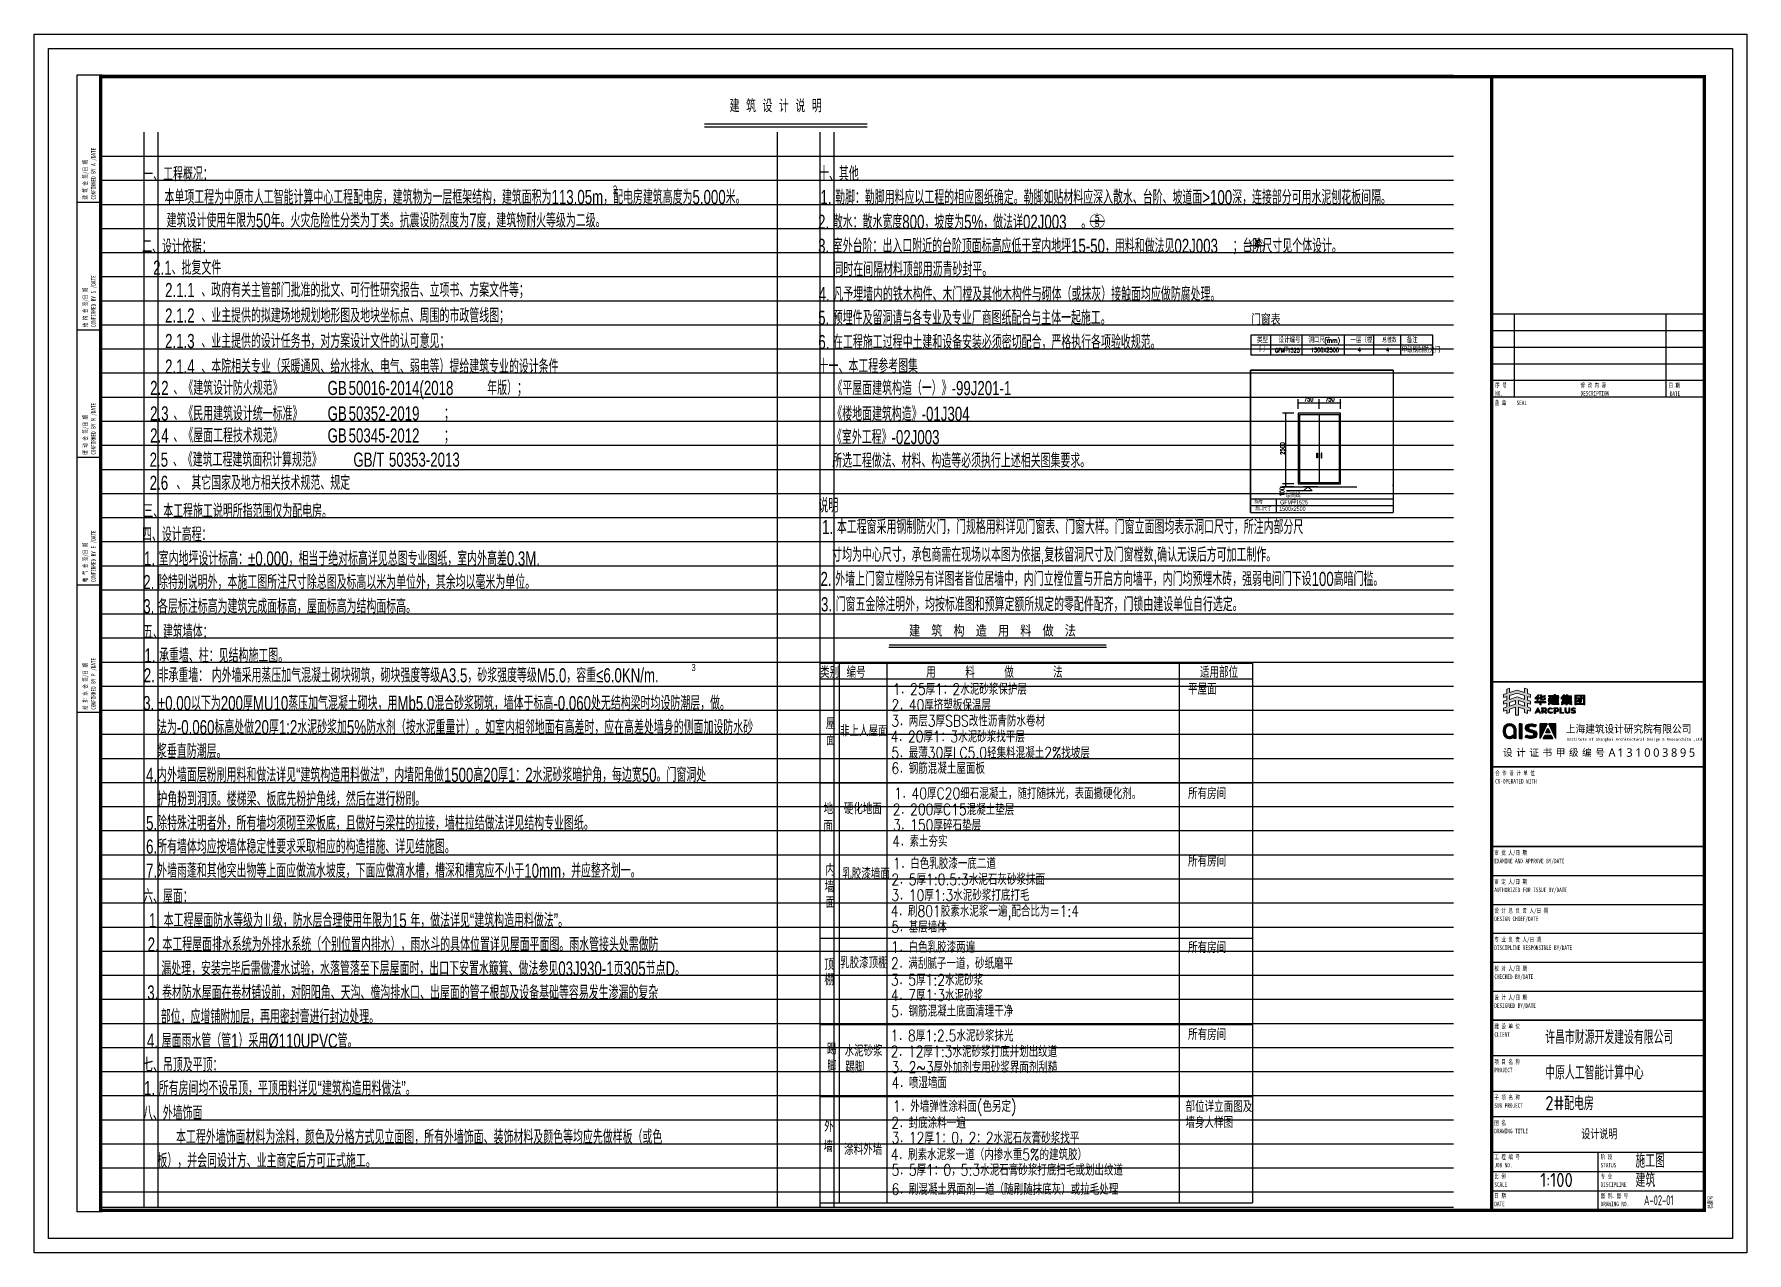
# Model space of a CAD drawing. Extents: x 17032 to 90126, y 10699 to 170399.
# Drawn here: x 29726 to 90126, y 96699 to 139699 of the extents above; entities that cross this region are included whole.
import ezdxf
from ezdxf.enums import TextEntityAlignment as Align

# ---------------------------------------------------------------- set-up
doc = ezdxf.new("R2010")
doc.units = 0
doc.header["$LTSCALE"] = 1000
doc.header["$MEASUREMENT"] = 0
for name, color, linetype in [('2017_11-sheet-L2$0$C-SHET-TTLB', 11, 'Continuous'), ('2017_11-sheet-LOGO$0$C-SHET-TTLB', 11, 'Continuous'), ('2017_11-sheet-R$0$C-SHET-TTLB', 11, 'Continuous'), ('2017_11-sheet-R2$0$C-SHET-TTLB', 11, 'Continuous'), ('C-SHET-TTLB', 11, 'Continuous'), ('DIM_ELEV', 3, 'Continuous'), ('DOTE', 1, 'Continuous'), ('P-FRAME', 254, 'Continuous'), ('PUB_DIM', 3, 'Continuous'), ('PUB_TAB', 7, 'Continuous'), ('PUB_TEXT', 7, 'Continuous'), ('图层1', 254, 'Continuous'), ('防火分区', 7, 'Continuous')]:
    doc.layers.add(name, color=color, linetype=linetype)
doc.layers.add('WINDOW_TEXT', color=7, linetype='Continuous', lineweight=9)
doc.styles.add('2017_11-sheet-L2$0$SHEET-ECADI', font='simhei.ttf', dxfattribs={"width": 0.7})
doc.styles.add('2017_11-sheet-LOGO$0$微软雅黑L', font='')
doc.styles.add('2017_11-sheet-LOGO$0$黑体', font='simhei.ttf')
doc.styles.add('2017_11-sheet-R$0$SHEET-ECADI', font='simhei.ttf', dxfattribs={"width": 0.7})
doc.styles.add('2017_11-sheet-R2$0$SHEET-ECADI', font='simhei.ttf', dxfattribs={"width": 0.7})
doc.styles.add('_HZTXT', font='txt.shx', dxfattribs={"width": 0.8, "bigfont": 'HZTXT.shx'})
doc.styles.add('_TCH_DIM', font='SIMPLEX', dxfattribs={"bigfont": 'GBCBIG'})
doc.styles.add('_TCH_DIM_T3', font='SIMPLEX', dxfattribs={"width": 0.705882, "bigfont": 'GBCBIG'})
doc.styles.add('_TCH_WDTABLE', font='SIMPLEX', dxfattribs={"bigfont": 'GBCBIG'})
doc.styles.add('COMP', font='COMPLEX', dxfattribs={"bigfont": 'hztxt'})
doc.styles.add('HT', font='simhei.ttf', dxfattribs={"height": 4})
doc.styles.add('SMEDI', font='smsim.shx', dxfattribs={"width": 0.7, "bigfont": 'smfs.shx'})
doc.styles.get("Standard").update_dxf_attribs({"font": 'gbenor.shx', "bigfont": 'gbcbig.shx'})
doc.styles.add('XD2008', font='xd-hzs.shx', dxfattribs={"width": 0.7, "bigfont": 'xd-hztxt.shx'})
doc.styles.get('2017_11-sheet-LOGO$0$微软雅黑L').set_extended_font_data('Microsoft YaHei Light')
doc.dimstyles.new('_TCH_ARCH&&50', dxfattribs={"dimtxt": 148.75, "dimasz": 50, "dimexe": 125, "dimexo": 150, "dimgap": 50, "dimtad": 1, "dimdec": 0, "dimzin": 0, "dimdsep": 46, "dimtxsty": '_TCH_DIM_T3', "dimblk": 'ARCHTICK', "dimcen": 0.09, "dimclrt": 7, "dimazin": 2, "dimtfac": 1, "dimtdec": 0, "dimtix": 1, "dimtmove": 2, "dimatfit": 3, "dimfxl": 1, "dimtolj": 1, "dimtzin": 0, "dimarcsym": 0})

msp = doc.modelspace()

# ---------------------------------------------------------------- texts
at = {"layer": 'PUB_TAB', "style": '_TCH_WDTABLE'}
for s, height, p in [('门窗表', 385.82, (72640.4, 129443.7)), ('类型', 192.91, (72854.3, 128809.5)), ('门', 192.9, (72933, 128496.3)), ('设计编号', 192.91, (73612.8, 128809.5)), ('洞口尺寸', 192.91, (74667.6, 128809.5)), ('一层（樘）', 192.91, (76146.7, 128809.5)), ('总樘数', 168.79, (77269.6, 128822)), ('甲级钢制防火门', 192.91, (77957.7, 128459.5)), ('备注', 192.91, (78133.3, 128809.5)), ('甲', 168.8, (73800.9, 128472))]:
    msp.add_text(s, height=height, dxfattribs=at).set_placement(p)
at = {"layer": 'PUB_TAB', "style": '_TCH_WDTABLE', "width": 0.705882}
for s, height, p in [('(mm)', 170, (75229.3, 128809.5)), ('GFM', 148.75, (73485.9, 128472)), ('1525', 148.75, (73923.8, 128472)), ('1500X2500', 148.75, (74754.9, 128485.1))]:
    msp.add_text(s, height=height, dxfattribs=at).set_placement(p)
at = {"layer": 'PUB_TAB', "color": 5, "style": '_TCH_WDTABLE', "width": 0.705882}
for p in [(76409.9, 128485.1), (77401.5, 128485.1)]:
    msp.add_text('4', height=148.8, dxfattribs=at).set_placement(p)
at = {"layer": 'PUB_TEXT', "color": 7}
for s, height, style, width, p in [('建  筑  设  计  说  明', 450, 'SMEDI', 0.7, (54252.5, 136945.8)), ('一、工程概况：', 500, 'SMEDI', 0.7, (33572, 134511)), ('十、其他', 500, 'SMEDI', 0.7, (57406.6, 134529.4)), ('本单项工程为中原市人工智能计算中心工程配电房，建筑物为一层框架结构，建筑面积为113.05m，配电房建筑高度为5.000米。', 500, 'SMEDI', 0.7, (34320.7, 133704.1)), ('1. 勒脚：勒脚用料应以工程的相应图纸确定。勒脚如贴材料应深入散水、台阶、坡道面>100深，连接部分可用水泥刨花板间隔。', 500, 'SMEDI', 0.7, (57452.3, 133697.5)), ('建筑设计使用年限为50年。火灾危险性分类为丁类。抗震设防烈度为7度，建筑物耐火等级为二级。', 500, 'SMEDI', 0.7, (34395.2, 132878.7, 0)), ('2. 散水：散水宽度800，坡度为5%%%，做法详02J003    。', 500, 'SMEDI', 0.7, (57371.2, 132827.6)), ('二、设计依据：', 500, 'SMEDI', 0.7, (33534.1, 131959.1, 0)), ('3. 室外台阶：出入口附近的台阶顶面标高应低于室内地坪15-50，用料和做法见02J003    ；台阶尺寸见个体设计。', 500, 'SMEDI', 0.7, (57372.6, 131980.2)), ('2.1、批复文件', 500, 'SMEDI', 0.7, (33921, 131209)), ('同时在间隔材料顶部用沥青砂封平。', 500, 'SMEDI', 0.7, (57913.4, 131157.7)), ('2.1.1', 500, 'SMEDI', 0.7, (34341.4, 130422.5)), ('、政府有关主管部门批准的批文、可行性研究报告、立项书、方案文件等；', 500, 'SMEDI', 0.7, (35620.5, 130422.5)), ('4. 凡予埋墙内的铁木构件、木门樘及其他木构件与砌体（或抹灰）接触面均应做防腐处理。', 500, 'SMEDI', 0.7, (57389.9, 130275.6)), ('2.1.2', 500, 'SMEDI', 0.7, (34341.4, 129522.5)), ('、业主提供的拟建场地规划地形图及地块坐标点、周围的市政管线图；', 500, 'SMEDI', 0.7, (35620.5, 129522.5)), ('5. 预埋件及留洞请与各专业及专业厂商图纸配合与主体一起施工。', 500, 'SMEDI', 0.7, (57372.8, 129444.7)), ('2.1.3', 500, 'SMEDI', 0.7, (34341.4, 128622.5)), ('、业主提供的设计任务书，对方案设计文件的认可意见；', 500, 'SMEDI', 0.7, (35620.5, 128622.5)), ('6. 在工程施工过程中土建和设备安装必须密切配合，严格执行各项验收规范。', 500, 'SMEDI', 0.7, (57380.9, 128584.8)), ('2.1.4', 500, 'SMEDI', 0.7, (34341.4, 127722.5)), ('、本院相关专业（采暖通风、给水排水、电气、弱电等）提给建筑专业的设计条件', 500, 'SMEDI', 0.7, (35620.5, 127722.5)), ('十一、本工程参考图集', 500, 'SMEDI', 0.7, (57393.8, 127739.3)), ('2.2', 500, 'SMEDI', 0.7, (33813.3, 126966.7)), ('、《建筑设计防火规范》', 500, 'SMEDI', 0.7, (34634.4, 126966.7)), ('GB', 500, 'SMEDI', 0.7, (40072.5, 126966.7)), ('50016-2014(2018', 500, 'SMEDI', 0.7, (40814.3, 126966.7)), ('年版）；', 500, 'SMEDI', 0.7, (45703.5, 126966.7)), ('《平屋面建筑构造（一）》-99J201-1', 500, 'SMEDI', 0.7, (57880.5, 126962.5)), ('2.3', 500, 'SMEDI', 0.7, (33813.3, 126066.7)), ('、《民用建筑设计统一标准》', 500, 'SMEDI', 0.7, (34634.4, 126066.7)), ('GB', 500, 'SMEDI', 0.7, (40072.5, 126066.7)), ('50352-2019', 500, 'SMEDI', 0.7, (40814.3, 126066.7)), ('；', 500, 'SMEDI', 0.7, (44177.3, 126066.7)), ('《楼地面建筑构造》-01J304', 500, 'SMEDI', 0.7, (57873.9, 126053.1)), ('2.4', 500, 'SMEDI', 0.7, (33813.3, 125290.7)), ('、《屋面工程技术规范》', 500, 'SMEDI', 0.7, (34634.4, 125290.7)), ('GB', 500, 'SMEDI', 0.7, (40072.5, 125290.7)), ('50345-2012', 500, 'SMEDI', 0.7, (40814.3, 125290.7)), ('；', 500, 'SMEDI', 0.7, (44177.3, 125290.7)), ('《室外工程》-02J003', 500, 'SMEDI', 0.7, (57862.4, 125231.8)), ('2.5', 500, 'SMEDI', 0.7, (33795.5, 124436.5)), ('、《建筑工程建筑面积计算规范》', 500, 'SMEDI', 0.7, (34616.6, 124436.5)), ('GB/T', 500, 'SMEDI', 0.7, (40982.6, 124436.5)), ('50353-2013', 500, 'SMEDI', 0.7, (42235.9, 124436.5)), (' 所选工程做法、材料、构造等必须执行上述相关图集要求。', 500, 'SMEDI', 0.7, (57739.7, 124402.2)), ('2.6', 500, 'SMEDI', 0.7, (33798.5, 123619.5)), ('其它国家及地方相关技术规范、规定', 500, 'SMEDI', 0.7, (35267.2, 123619.5)), ('、', 500, 'SMEDI', 0.7, (34740.8, 123619.5)), ('说明', 500, 'SMEDI', 0.7, (57384.4, 122819.5)), ('三、本工程施工说明所指范围仅为配电房。', 500, 'SMEDI', 0.7, (33576.5, 122620.8)), ('1. 本工程窗采用钢制防火门，门规格用料详见门窗表、门窗大样。门窗立面图均表示洞口尺寸，所注内部分尺', 500, 'SMEDI', 0.7, (57514.8, 122060.5)), ('四、设计高程：', 500, 'SMEDI', 0.7, (33526.9, 121796.6)), ('1. 室内地坪设计标高：%%P0.000，相当于绝对标高详见总图专业图纸，室内外高差0.3M.', 500, 'SMEDI', 0.7, (33596.4, 120948)), ('寸均为中心尺寸，承包商需在现场以本图为依据,复核留洞尺寸及门窗樘数,确认无误后方可加工制作。', 500, 'SMEDI', 0.7, (57870.7, 121081)), ('2. 除特别说明外，本施工图所注尺寸除总图及标高以米为单位外，其余均以毫米为单位。', 500, 'SMEDI', 0.7, (33570.4, 120117.3, 0)), ('2. 外墙上门窗立樘除另有详图者皆位居墙中，内门立樘位置与开启方向墙平，内门均预埋木砖，强弱电间门下设100高暗门槛。', 500, 'SMEDI', 0.7, (57456.9, 120226.8)), ('3. 各层标注标高为建筑完成面标高，屋面标高为结构面标高。', 500, 'SMEDI', 0.7, (33571.7, 119262.4, 0)), ('3. 门窗五金除注明外，均按标准图和预算定额所规定的零配件配齐，门锁由建设单位自行选定。', 500, 'SMEDI', 0.7, (57474.1, 119332.1)), ('五、建筑墙体：', 500, 'SMEDI', 0.7, (33566.3, 118360.4, 0)), ('建  筑  构  造  用  料  做  法', 360, 'HT', 0.8, (60578.9, 118477.4)), ('1. 承重墙、柱：见结构施工图。', 500, 'SMEDI', 0.7, (33610.1, 117524.7, 0)), ('类别\u3000', 400, '_HZTXT', 0.8, (57443.2, 116986.6)), ('编号\u3000', 400, '_HZTXT', 0.8, (58376.4, 116986.6)), ('\u3000用', 400, '_HZTXT', 0.8, (60848.3, 116986.6)), ('料', 400, '_HZTXT', 0.8, (62566.6, 116986.6)), ('做', 400, '_HZTXT', 0.8, (63941.3, 116986.6)), ('法', 400, '_HZTXT', 0.8, (65659.6, 116986.6)), ('适用部位', 400, '_HZTXT', 0.8, (70841.1, 116986.6)), ('1．25厚1：2水泥砂浆保护层', 400, '_HZTXT', 0.8, (60005.1, 116390.2)), ('平屋面', 400, '_HZTXT', 0.8, (70420.6, 116394.2)), ('3. %%P0.00以下为200厚MU10蒸压加气混凝土砌块，用Mb5.0混合砂浆砌筑，墙体于标高-0.060处无结构梁时均设防潮层，做。 ', 500, 'SMEDI', 0.7, (33567.6, 115845.1, 0)), ('2．40厚挤塑板保温层', 400, '_HZTXT', 0.8, (59960.1, 115828.1)), ('法为-0.060标高处做20厚1:2水泥砂浆加5%%%防水剂（按水泥重量计）。如室内相邻地面有高差时，应在高差处墙身的侧面加设防水砂', 500, 'SMEDI', 0.7, (34055.4, 114996.5, 0)), ('屋', 400, '_HZTXT', 0.8, (57646.2, 115175.5)), ('3．两层3厚SBS改性沥青防水卷材', 400, '_HZTXT', 0.8, (59959.2, 115269.7)), ('面', 400, '_HZTXT', 0.8, (57646.2, 114606.5)), ('非上人屋面 ', 400, '_HZTXT', 0.8, (58142.7, 114918.6)), ('4．20厚1：3水泥砂浆找平层', 400, '_HZTXT', 0.8, (59931.3, 114713)), ('浆垂直防潮层。', 500, 'SMEDI', 0.7, (34055.4, 114146.5, 0)), ('5．最薄30厚LC5.0轻集料混凝土2%%%找坡层', 400, '_HZTXT', 0.8, (59957.9, 114143.1)), ('4.内外墙面层粉刷用料和做法详见“建筑构造用料做法”，内墙阳角做1500高20厚1：2水泥砂浆暗护角，每边宽50。门窗洞处', 500, 'SMEDI', 0.7, (33670, 113314.4, 0)), ('6．钢筋混凝土屋面板', 400, '_HZTXT', 0.8, (59957.5, 113596.7)), ('护角粉到洞顶。楼梯梁、板底先粉护角线，然后在进行粉刷。', 500, 'SMEDI', 0.7, (34067.2, 112464.4, 0)), ('1．40厚C20细石混凝土，随打随抹光，表面撒硬化剂。', 400, '_HZTXT', 0.8, (60055.1, 112707.4)), ('所有房间', 400, '_HZTXT', 0.8, (70420.6, 112708.7)), ('地', 400, '_HZTXT', 0.8, (57566.6, 112172.2)), ('硬化地面', 400, '_HZTXT', 0.8, (58276.3, 112172.5)), ('2．200厚C15混凝土垫层', 400, '_HZTXT', 0.8, (60005.8, 112143.2)), ('5.除特殊注明者外，所有墙均须砌至梁板底，且做好与梁柱的拉接，墙柱拉结做法详见结构专业图纸。', 500, 'SMEDI', 0.7, (33670, 111614.4, 0)), ('面', 400, '_HZTXT', 0.8, (57562.5, 111561)), ('3．150厚碎石垫层', 400, '_HZTXT', 0.8, (60008.7, 111592.2)), ('6.所有墙体均应按墙体稳定性要求采取相应的构造措施、详见结施图。', 500, 'SMEDI', 0.7, (33670, 110782.8, 0)), ('4．素土夯实', 400, '_HZTXT', 0.8, (59986.4, 111024.7)), ('1．白色乳胶漆一底二道', 400, '_HZTXT', 0.8, (60011.7, 110237.1)), ('所有房间', 400, '_HZTXT', 0.8, (70420.6, 110326.2)), ('7.外墙雨蓬和其他突出物等上面应做流水坡度，下面应做滴水槽，槽深和槽宽应不小于10mm，并应整齐划一。', 500, 'SMEDI', 0.7, (33670, 109932.8, 0)), ('内', 400, '_HZTXT', 0.8, (57630.3, 110009)), ('乳胶漆墙面', 400, '_HZTXT', 0.8, (58225.4, 109878)), ('2．5厚1:0.5:3水泥石灰砂浆抹面', 400, '_HZTXT', 0.8, (59959.4, 109676.5)), ('六、屋面：', 500, 'SMEDI', 0.7, (33566.3, 109029.2, 0)), ('墙', 400, '_HZTXT', 0.8, (57603.7, 109421.2)), ('3．10厚1:3水泥砂浆打底打毛', 400, '_HZTXT', 0.8, (59959.4, 109116.8)), ('1. 本工程屋面防水等级为Ⅱ级，防水层合理使用年限为15 年，做法详见“建筑构造用料做法”。', 500, 'SMEDI', 0.7, (33771.1, 108179.7, 0)), ('面', 400, '_HZTXT', 0.8, (57638.6, 108862.6)), ('4．刷801胶素水泥浆一遍,配合比为=1:4', 400, '_HZTXT', 0.8, (59930.9, 108558.1)), ('5．基层墙体', 400, '_HZTXT', 0.8, (59957.9, 107998.5)), ('2. 本工程屋面排水系统为外排水系统（个别位置内排水），雨水斗的具体位置详见屋面平面图。雨水管接头处需做防', 500, 'SMEDI', 0.7, (33726.2, 107329.7, 0)), ('1．白色乳胶漆两遍', 400, '_HZTXT', 0.8, (59950.8, 107287.5)), ('所有房间', 400, '_HZTXT', 0.8, (70420.6, 107276.2)), ('漏处理，安装完毕后需做灌水试验，水落管落至下层屋面时，出口下安置水簸箕、做法参见03J930-1页305节点D。', 500, 'SMEDI', 0.7, (34208.4, 106479.7, 0)), ('顶', 400, '_HZTXT', 0.8, (57594.3, 106673.6)), ('乳胶漆顶棚', 400, '_HZTXT', 0.8, (58146.9, 106738.1)), ('2．满刮腻子一道，砂纸磨平', 400, '_HZTXT', 0.8, (59944.8, 106713)), ('棚', 400, '_HZTXT', 0.8, (57594.3, 106137.8)), ('3．5厚1:2水泥砂浆', 400, '_HZTXT', 0.8, (59944.4, 106129.7)), ('3. 卷材防水屋面在卷材铺设前，对阴阳角、天沟、檐沟排水口、出屋面的管子根部及设备基础等容易发生渗漏的复杂', 500, 'SMEDI', 0.7, (33712.8, 105629.7, 0)), ('4．7厚1:3水泥砂浆', 400, '_HZTXT', 0.8, (59940.9, 105589.2)), ('部位，应增铺附加层，再用密封膏进行封边处理。', 500, 'SMEDI', 0.7, (34188.8, 104779.7, 0)), ('5．钢筋混凝土底面清理干净', 400, '_HZTXT', 0.8, (59950.6, 105030)), ('1．8厚1:2.5水泥砂浆抹光', 400, '_HZTXT', 0.8, (59931.7, 104160.6)), ('所有房间', 400, '_HZTXT', 0.8, (70420.6, 104206)), ('4. 屋面雨水管（管1）采用%%C110UPVC管。', 500, 'SMEDI', 0.7, (33700.3, 103929.7, 0)), ('踢', 400, '_HZTXT', 0.8, (57684.4, 103693.4)), ('水泥砂浆', 400, '_HZTXT', 0.8, (58305.8, 103625.2)), ('2．12厚1:3水泥砂浆打底并划出纹道', 400, '_HZTXT', 0.8, (59931.7, 103600.6)), ('七、吊顶及平顶：', 500, 'SMEDI', 0.7, (33566.3, 103079.2, 0)), ('脚', 400, '_HZTXT', 0.8, (57696.2, 103085.4)), ('踢脚', 400, '_HZTXT', 0.8, (58335, 103054.2)), ('3．2~3厚外加剂专用砂浆界面剂刮糙', 400, '_HZTXT', 0.8, (59958.1, 103046.9)), ('1. 所有房间均不设吊顶，平顶用料详见“建筑构造用料做法”。', 500, 'SMEDI', 0.7, (33596.8, 102257.1)), ('4．喷湿墙面 ', 400, '_HZTXT', 0.8, (59964.5, 102501.3)), ('1．外墙弹性涂料面(色另定)', 400, '_HZTXT', 0.8, (60014, 101666.9)), ('部位详立面图及 ', 400, '_HZTXT', 0.8, (70332.6, 101659.9)), ('八、外墙饰面', 500, 'SMEDI', 0.7, (33560.4, 101379.4)), ('2．封底涂料一遍', 400, '_HZTXT', 0.8, (59954.6, 101084.6)), ('墙身大样图   ', 400, '_HZTXT', 0.8, (70332.6, 101099.9)), ('本工程外墙饰面材料为涂料，颜色及分格方式见立面图，所有外墙饰面、装饰材料及颜色等均应先做样板（或色', 500, 'SMEDI', 0.7, (34727.7, 100533.4)), ('外', 400, '_HZTXT', 0.8, (57586.1, 100965.1)), ('3．12厚1：0，2：2水泥石灰膏砂浆找平', 400, '_HZTXT', 0.8, (59962.8, 100557.8)), ('墙', 400, '_HZTXT', 0.8, (57564.6, 100250.9)), ('涂料外墙', 400, '_HZTXT', 0.8, (58288.8, 100147.8)), ('4．刷素水泥浆一道（内掺水重5%%%的建筑胶）', 400, '_HZTXT', 0.8, (59934.1, 99964.6)), ('板），并会同设计方、业主商定后方可正式施工。', 500, 'SMEDI', 0.7, (34071.3, 99700.4)), ('5．5厚1：0，5:3水泥石膏砂浆打底扫毛或划出纹道', 400, '_HZTXT', 0.8, (59961.6, 99421.7)), ('6．刷混凝土界面剂一道（随刷随抹底灰）或拉毛处理', 400, '_HZTXT', 0.8, (59961.6, 98741.7))]:
    msp.add_text(s, height=height, dxfattribs=dict(at, style=style, width=width)).set_placement(p)
at = {"layer": 'PUB_TEXT', "color": 7, "style": 'SMEDI', "width": 0.7}
msp.add_text('2', height=300, dxfattribs=at).set_placement((50134.2, 134359.2), align=Align.TOP_LEFT)
at = {"layer": 'PUB_TEXT', "style": 'SMEDI'}
for s, height, width, p in [('编号', 150, 0.75, (72765.2, 123127.7)), ('GFM甲1525', 150, 0.75, (73668.4, 123104.9)), ('洞口尺寸', 150, 0.75, (72765.2, 122885.6)), ('1500x2500', 150, 0.75, (73635.2, 122878.1)), ('2. 非承重墙： 内外墙采用蒸压加气混凝土砌块砌筑，砌块强度等级A3.5，砂浆强度等级M5.0，容重≤6.0KN/m.', 500, 0.7, (33589.3, 116827.4, 0))]:
    msp.add_text(s, height=height, dxfattribs=dict(at, width=width)).set_placement(p)
at = {"layer": 'PUB_TEXT', "style": '_TCH_DIM'}
msp.add_text('层高线', height=168.79, dxfattribs=at).set_placement((73878.7, 123354))
at = {"layer": 'PUB_TEXT', "style": 'SMEDI', "width": 0.7}
msp.add_text('3', height=250, dxfattribs=at).set_placement((52912.7, 117476.7), align=Align.TOP_LEFT)
at = {"layer": 'PUB_TEXT', "style": 'XD2008', "width": 0.7}
for s, p in [('设计说明', (84924.8, 100880.5)), ('A-02-01', (87021.8, 98553))]:
    msp.add_text(s, height=350, dxfattribs=at).set_placement(p, align=Align.MIDDLE_CENTER)

# ---------------------------------------------------------------- blocks, each defined once
blk = doc.blocks.new('2017_11-sheet-LOGO$0$d4444')
h = blk.add_hatch(color=0)
h.dxf.hatch_style = 1
h.paths.add_polyline_path([(2732.29, 252.35, 0.114838), (2732.29, 250.89, 0.511335), (2735.09, 249.79), (2735.09, 250.59, -0.626003), (2732.87, 251.04, -0.120557), (2732.89, 252.28, -0.731364), (2735.29, 252.27), (2735.29, 249.49), (2735.89, 249.49), (2735.89, 252.35, 0.777778)])
h = blk.add_hatch(color=0)
h.dxf.hatch_style = 1
h.paths.add_polyline_path([(2737.69, 253.75), (2736.79, 253.75), (2736.79, 249.49), (2737.27, 249.49), (2737.69, 249.49)])
h = blk.add_hatch(color=256)
h.dxf.hatch_style = 2
edge = h.paths.add_edge_path()
edge.add_spline(control_points=[(2739.46, 252.58), (2739.46, 252.84), (2739.7, 253.03), (2740.12, 253.03)], knot_values=[1, 1, 1, 1, 2, 2, 2, 2], degree=3, periodic=0)
edge.add_spline(control_points=[(2740.12, 253.03), (2740.51, 253.03), (2741.02, 252.9), (2741.38, 252.75), (2741.38, 252.75), (2741.7, 253.43), (2741.7, 253.43)], knot_values=[2, 2, 2, 2, 3, 3, 3, 4, 4, 4, 4], degree=3, periodic=0)
edge.add_spline(control_points=[(2741.7, 253.43), (2741.3, 253.6), (2740.76, 253.75), (2740.14, 253.75)], knot_values=[4, 4, 4, 4, 5, 5, 5, 5], degree=3, periodic=0)
edge.add_spline(control_points=[(2740.14, 253.75), (2739.19, 253.75), (2738.61, 253.24), (2738.61, 252.51)], knot_values=[5, 5, 5, 5, 6, 6, 6, 6], degree=3, periodic=0)
edge.add_spline(control_points=[(2738.61, 252.51), (2738.61, 251.69), (2739.3, 251.45), (2740.15, 251.25)], knot_values=[6, 6, 6, 6, 7, 7, 7, 7], degree=3, periodic=0)
edge.add_spline(control_points=[(2740.15, 251.25), (2740.76, 251.11), (2741.03, 250.99), (2741.03, 250.71)], knot_values=[7, 7, 7, 7, 8, 8, 8, 8], degree=3, periodic=0)
edge.add_spline(control_points=[(2741.03, 250.71), (2741.03, 250.4), (2740.76, 250.24), (2740.31, 250.24)], knot_values=[8, 8, 8, 8, 9, 9, 9, 9], degree=3, periodic=0)
edge.add_spline(control_points=[(2740.31, 250.24), (2739.8, 250.24), (2739.41, 250.29), (2738.87, 250.55), (2738.87, 250.55), (2738.56, 249.9), (2738.56, 249.9)], knot_values=[9, 9, 9, 9, 10, 10, 10, 11, 11, 11, 11], degree=3, periodic=0)
edge.add_spline(control_points=[(2738.56, 249.9), (2739.22, 249.57), (2739.58, 249.51), (2740.28, 249.51)], knot_values=[11, 11, 11, 11, 12, 12, 12, 12], degree=3, periodic=0)
edge.add_spline(control_points=[(2740.28, 249.51), (2741.25, 249.51), (2741.89, 249.98), (2741.89, 250.78)], knot_values=[12, 12, 12, 12, 13, 13, 13, 13], degree=3, periodic=0)
edge.add_spline(control_points=[(2741.89, 250.78), (2741.89, 251.54), (2741.28, 251.82), (2740.38, 252.02)], knot_values=[13, 13, 13, 13, 14, 14, 14, 14], degree=3, periodic=0)
edge.add_spline(control_points=[(2740.38, 252.02), (2739.76, 252.16), (2739.46, 252.28), (2739.46, 252.58)], knot_values=[0, 0, 0, 0, 1, 1, 1, 1], degree=3, periodic=0)
h = blk.add_hatch(color=0)
h.dxf.hatch_style = 1
h.paths.add_polyline_path([(2747.27, 249.49), (2747.27, 253.75), (2745.23, 253.75)])
h.paths.add_polyline_path([(2742.79, 249.49), (2744.82, 253.75), (2742.79, 253.75)])
h.paths.add_polyline_path([(2745.65, 251.15), (2745.02, 252.52), (2744.4, 251.15)])
h.paths.add_polyline_path([(2746.38, 249.49), (2745.95, 250.45), (2744.1, 250.45), (2743.68, 249.49)])
for p, q in [((2735.09, 250.59), (2735.09, 249.79)), ((2735.29, 252.27), (2735.29, 249.49)), ((2735.89, 249.49), (2735.29, 249.49)), ((2735.89, 252.35), (2735.89, 249.49)), ((2736.79, 253.75), (2736.79, 249.49)), ((2736.79, 253.75), (2737.69, 253.75)), ((2737.27, 253.75), (2736.79, 253.75)), ((2736.79, 249.49), (2737.69, 249.49)), ((2737.27, 249.49), (2736.79, 249.49)), ((2737.69, 249.49), (2737.69, 253.75)), ((2744.82, 253.75), (2742.79, 249.49)), ((2744.82, 253.75), (2742.79, 253.75)), ((2742.79, 249.49), (2742.79, 253.75)), ((2743.68, 249.49), (2744.1, 250.45)), ((2743.68, 249.49), (2746.38, 249.49)), ((2744.1, 250.45), (2745.95, 250.45)), ((2747.27, 249.49), (2745.23, 253.75)), ((2747.27, 253.75), (2745.23, 253.75)), ((2745.95, 250.45), (2746.38, 249.49)), ((2747.27, 249.49), (2747.27, 253.75))]:
    blk.add_line(p, q)
blk.add_lwpolyline([(2744.4, 251.15), (2745.02, 252.52), (2745.65, 251.15), (2744.4, 251.15)])
for centre, radius, start, end in [((2735.42, 251.62), 3.22, 166.8979, 193.1021), ((2734.09, 251.9), 1.86, 14.25, 165.75), ((2734.09, 251.35), 1.86, 194.25, 302.579), ((2735.42, 251.62), 2.62, 165.4678, 193.1021), ((2734.09, 251.35), 1.26, 194.25, 322.6982), ((2734.08, 251.9), 1.26, 17.3957, 162.1172)]:
    blk.add_arc(centre, radius, start, end)
blk.add_open_spline([(2740.38, 252.02), (2739.76, 252.16), (2739.46, 252.28), (2739.46, 252.58), (2739.46, 252.84), (2739.7, 253.03), (2740.12, 253.03), (2740.51, 253.03), (2741.02, 252.9), (2741.38, 252.75), (2741.38, 252.75), (2741.7, 253.43), (2741.7, 253.43), (2741.3, 253.6), (2740.76, 253.75), (2740.14, 253.75), (2739.19, 253.75), (2738.61, 253.24), (2738.61, 252.51), (2738.61, 251.69), (2739.3, 251.45), (2740.15, 251.25), (2740.76, 251.11), (2741.03, 250.99), (2741.03, 250.71), (2741.03, 250.4), (2740.76, 250.24), (2740.31, 250.24), (2739.8, 250.24), (2739.41, 250.29), (2738.87, 250.55), (2738.87, 250.55), (2738.56, 249.9), (2738.56, 249.9), (2739.22, 249.57), (2739.58, 249.51), (2740.28, 249.51), (2741.25, 249.51), (2741.89, 249.98), (2741.89, 250.78), (2741.89, 251.54), (2741.28, 251.82), (2740.38, 252.02)], degree=3, knots=[0, 0, 0, 0, 1, 1, 1, 2, 2, 2, 3, 3, 3, 4, 4, 4, 5, 5, 5, 6, 6, 6, 7, 7, 7, 8, 8, 8, 9, 9, 9, 10, 10, 10, 11, 11, 11, 12, 12, 12, 13, 13, 13, 14, 14, 14, 14])
blk = doc.blocks.new('2017_11-sheet-LOGO', base_point=(415.29, 161.49))
at = {"layer": '2017_11-sheet-LOGO$0$C-SHET-TTLB'}
h = blk.add_hatch(color=256, dxfattribs=at)
h.dxf.hatch_style = 2
h.paths.add_polyline_path([(353.75, 185.92), (353.75, 186.98), (352.65, 187.34), (352.65, 188.92), (351.64, 189.24), (351.64, 187.67), (349, 188.52), (346.36, 187.67), (346.36, 189.24), (345.35, 188.92), (345.35, 187.34), (344.24, 186.98), (344.24, 185.92), (345.35, 186.28), (345.35, 184.97), (344.24, 184.61), (344.24, 183.54), (345.35, 183.9), (345.35, 182.6), (344.24, 182.24), (344.24, 181.17), (345.35, 181.53), (345.35, 180.33), (346.36, 180.66), (346.36, 181.86), (348.49, 182.55), (348.49, 179.73), (349.5, 179.73), (349.5, 182.55), (351.64, 181.86), (351.64, 180.66), (352.65, 180.33), (352.65, 181.53), (353.75, 181.17), (353.75, 182.24), (352.65, 182.6), (352.65, 183.9), (353.75, 183.54), (353.75, 184.61), (352.65, 184.97), (352.65, 186.28)])
h.paths.add_polyline_path([(346.36, 182.92), (346.36, 184.23), (348.49, 184.93), (348.49, 183.62)])
h.paths.add_polyline_path([(351.64, 182.92), (349.5, 183.62), (349.5, 184.93), (351.64, 184.23)])
h.paths.add_polyline_path([(351.64, 185.3), (349, 186.15), (346.36, 185.3), (346.36, 186.6), (349, 187.46), (349, 187.46), (351.64, 186.6)])
h = blk.add_hatch(color=256, dxfattribs=at)
h.dxf.hatch_style = 2
edge = h.paths.add_edge_path()
edge.add_spline(control_points=[(355.33, 185.36), (355.33, 185.36), (355.33, 185.88), (355.33, 185.88), (355.75, 186.16), (356.1, 186.48), (356.36, 186.94), (356.36, 186.94), (356.88, 186.94), (356.88, 186.94), (356.76, 186.72), (356.54, 186.39), (356.39, 186.22), (356.39, 186.22), (356.39, 184.92), (356.39, 184.92), (356.39, 184.92), (355.94, 184.92), (355.94, 184.92), (355.94, 184.92), (355.94, 185.76), (355.94, 185.76), (355.8, 185.64), (355.56, 185.48), (355.33, 185.36)], knot_values=[0, 0, 0, 0, 1, 1, 1, 2, 2, 2, 3, 3, 3, 4, 4, 4, 5, 5, 5, 6, 6, 6, 7, 7, 7, 8, 8, 8, 8], degree=3, periodic=0)
h.paths.add_polyline_path([(355.28, 184.07), (355.28, 184.51), (356.97, 184.51), (356.97, 184.83), (357.46, 184.83), (357.46, 184.51), (359.14, 184.51), (359.14, 184.07), (357.46, 184.07), (357.46, 183.34), (356.97, 183.34), (356.97, 184.07)])
edge = h.paths.add_edge_path()
edge.add_spline(control_points=[(356.57, 185.36), (356.57, 185.36), (356.57, 185.78), (356.57, 185.78), (356.83, 185.86), (357.02, 185.92), (357.25, 186.03), (357.25, 186.03), (357.25, 186.94), (357.25, 186.94), (357.25, 186.94), (357.72, 186.94), (357.72, 186.94), (357.72, 186.94), (357.72, 186.22), (357.72, 186.22), (358.08, 186.38), (358.56, 186.63), (358.87, 186.83), (358.87, 186.83), (358.87, 186.35), (358.87, 186.35), (358.46, 186.09), (358.16, 185.96), (357.72, 185.76), (357.72, 185.76), (357.72, 185.59), (357.72, 185.59), (357.72, 185.42), (357.8, 185.36), (357.99, 185.36), (357.99, 185.36), (358.3, 185.36), (358.3, 185.36), (358.46, 185.36), (358.58, 185.41), (358.58, 185.56), (358.58, 185.66), (358.58, 185.81), (358.58, 185.81), (358.58, 185.81), (358.98, 185.81), (358.98, 185.81), (358.98, 185.81), (358.98, 185.57), (358.98, 185.42), (358.98, 185.11), (358.68, 184.95), (358.39, 184.95), (358.39, 184.95), (357.8, 184.95), (357.8, 184.95), (357.45, 184.95), (357.25, 185.11), (357.25, 185.5), (357.25, 185.5), (357.25, 185.58), (357.25, 185.58), (357.18, 185.54), (356.64, 185.38), (356.57, 185.36)], knot_values=[0, 0, 0, 0, 1, 1, 1, 2, 2, 2, 3, 3, 3, 4, 4, 4, 5, 5, 5, 6, 6, 6, 7, 7, 7, 8, 8, 8, 9, 9, 9, 10, 10, 10, 11, 11, 11, 12, 12, 12, 13, 13, 13, 14, 14, 14, 15, 15, 15, 16, 16, 16, 17, 17, 17, 18, 18, 18, 19, 19, 19, 20, 20, 20, 20], degree=3, periodic=0)
h = blk.add_hatch(color=256, dxfattribs=at)
h.dxf.hatch_style = 2
h.paths.add_polyline_path([(356.21, 182.32), (355.28, 180.37), (355.7, 180.37), (355.88, 180.76), (356.75, 180.76), (356.92, 180.37), (357.34, 180.37), (356.41, 182.32)])
h.paths.add_polyline_path([(356.02, 181.09), (356.31, 181.74), (356.61, 181.09)])
h = blk.add_hatch(color=256, dxfattribs=at)
h.dxf.hatch_style = 2
edge = h.paths.add_edge_path()
edge.add_spline(control_points=[(359.37, 181.62), (359.37, 181.98), (359.18, 182.32), (358.61, 182.32), (358.61, 182.32), (357.82, 182.32), (357.82, 182.32), (357.82, 182.32), (357.75, 182.32), (357.75, 182.32), (357.75, 182.32), (357.55, 182.32), (357.55, 182.32), (357.55, 182.32), (357.66, 181.98), (357.66, 181.98), (357.66, 181.98), (357.75, 181.98), (357.75, 181.98), (357.75, 181.98), (357.75, 181.2), (357.75, 181.2), (357.75, 181.2), (357.55, 181.2), (357.55, 181.2), (357.55, 181.2), (357.66, 180.87), (357.66, 180.87), (357.66, 180.87), (357.75, 180.87), (357.75, 180.87), (357.75, 180.87), (357.75, 180.37), (357.75, 180.37), (357.75, 180.37), (358.14, 180.37), (358.14, 180.37), (358.14, 180.37), (358.14, 180.87), (358.14, 180.87), (358.14, 180.87), (358.51, 180.87), (358.51, 180.87), (358.53, 180.87), (358.56, 180.87), (358.58, 180.87), (358.58, 180.87), (358.96, 180.37), (358.96, 180.37), (358.96, 180.37), (359.43, 180.37), (359.43, 180.37), (359.43, 180.37), (358.98, 180.95), (358.98, 180.95), (359.23, 181.06), (359.37, 181.28), (359.37, 181.62)], knot_values=[0, 0, 0, 0, 1, 1, 1, 2, 2, 2, 3, 3, 3, 4, 4, 4, 5, 5, 5, 6, 6, 6, 7, 7, 7, 8, 8, 8, 9, 9, 9, 10, 10, 10, 11, 11, 11, 12, 12, 12, 13, 13, 13, 14, 14, 14, 15, 15, 15, 16, 16, 16, 17, 17, 17, 18, 18, 18, 19, 19, 19, 19], degree=3, periodic=0)
edge = h.paths.add_edge_path()
edge.add_spline(control_points=[(358.49, 181.2), (358.49, 181.2), (358.14, 181.2), (358.14, 181.2), (358.14, 181.2), (358.14, 181.98), (358.14, 181.98), (358.14, 181.98), (358.55, 181.98), (358.55, 181.98), (358.85, 181.98), (358.96, 181.79), (358.96, 181.59), (358.96, 181.36), (358.81, 181.2), (358.49, 181.2)], knot_values=[0, 0, 0, 0, 1, 1, 1, 2, 2, 2, 3, 3, 3, 4, 4, 4, 5, 5, 5, 5], degree=3, periodic=0)
h = blk.add_hatch(color=256, dxfattribs=at)
h.dxf.hatch_style = 2
edge = h.paths.add_edge_path()
edge.add_spline(control_points=[(360.82, 181.96), (360.98, 181.96), (361.13, 181.9), (361.24, 181.79), (361.24, 181.79), (361.62, 181.97), (361.62, 181.97), (361.43, 182.2), (361.14, 182.34), (360.82, 182.34), (360.25, 182.34), (359.79, 181.89), (359.79, 181.34), (359.79, 180.79), (360.25, 180.35), (360.82, 180.35), (361.14, 180.35), (361.43, 180.49), (361.62, 180.72), (361.62, 180.72), (361.24, 180.89), (361.24, 180.89), (361.13, 180.79), (360.98, 180.72), (360.82, 180.72), (360.48, 180.72), (360.2, 180.98), (360.2, 181.34), (360.2, 181.72), (360.48, 181.96), (360.82, 181.96)], knot_values=[0, 0, 0, 0, 1, 1, 1, 2, 2, 2, 3, 3, 3, 4, 4, 4, 5, 5, 5, 6, 6, 6, 7, 7, 7, 8, 8, 8, 9, 9, 9, 10, 10, 10, 10], degree=3, periodic=0)
h = blk.add_hatch(color=256, dxfattribs=at)
h.dxf.hatch_style = 2
edge = h.paths.add_edge_path()
edge.add_spline(control_points=[(361.21, 185.82), (361.21, 185.82), (361.21, 186.16), (361.21, 186.16), (361.21, 186.16), (362.11, 186.16), (362.11, 186.16), (362.11, 186.16), (362.11, 186.37), (362.11, 186.37), (362.11, 186.37), (361.35, 186.37), (361.35, 186.37), (361.35, 186.37), (361.35, 186.7), (361.35, 186.7), (361.35, 186.7), (362.11, 186.7), (362.11, 186.7), (362.11, 186.7), (362.11, 186.98), (362.11, 186.98), (362.11, 186.98), (362.54, 186.98), (362.54, 186.98), (362.54, 186.98), (362.54, 186.7), (362.54, 186.7), (362.54, 186.7), (363.58, 186.7), (363.58, 186.7), (363.58, 186.7), (363.58, 186.16), (363.58, 186.16), (363.58, 186.16), (363.72, 186.16), (363.72, 186.16), (363.72, 186.16), (363.72, 185.82), (363.72, 185.82), (363.72, 185.82), (363.58, 185.82), (363.58, 185.82), (363.58, 185.82), (363.58, 185.28), (363.58, 185.28), (363.58, 185.28), (362.54, 185.28), (362.54, 185.28), (362.54, 185.28), (362.54, 185.04), (362.54, 185.04), (362.54, 185.04), (363.58, 185.04), (363.58, 185.04), (363.58, 185.04), (363.58, 184.7), (363.58, 184.7), (363.58, 184.7), (362.54, 184.7), (362.54, 184.7), (362.54, 184.7), (362.54, 184.47), (362.54, 184.47), (362.54, 184.47), (363.58, 184.47), (363.58, 184.47), (363.58, 184.47), (363.58, 184.14), (363.58, 184.14), (363.58, 184.14), (362.54, 184.14), (362.54, 184.14), (362.54, 184.14), (362.54, 183.82), (362.54, 183.82), (362.54, 183.82), (363.72, 183.82), (363.72, 183.82), (363.72, 183.82), (363.72, 183.44), (363.72, 183.44), (363.72, 183.44), (361.95, 183.44), (361.95, 183.44), (361.33, 183.44), (360.87, 183.58), (360.64, 183.81), (360.45, 183.62), (360.19, 183.42), (360.04, 183.34), (360.04, 183.34), (360.04, 183.87), (360.04, 183.87), (360.14, 183.93), (360.23, 184.01), (360.35, 184.13), (360.19, 184.38), (360.05, 184.69), (359.95, 184.96), (359.95, 184.96), (360.38, 184.96), (360.38, 184.96), (360.43, 184.8), (360.49, 184.65), (360.57, 184.51), (360.66, 184.73), (360.71, 184.98), (360.73, 185.26), (360.73, 185.26), (360.07, 185.26), (360.07, 185.26), (360.07, 185.26), (360.07, 185.61), (360.07, 185.61), (360.07, 185.61), (360.68, 186.34), (360.68, 186.34), (360.68, 186.34), (360.04, 186.34), (360.04, 186.34), (360.04, 186.34), (360.04, 186.71), (360.04, 186.71), (360.04, 186.71), (361.15, 186.71), (361.15, 186.71), (361.15, 186.71), (361.15, 186.32), (361.15, 186.32), (361.15, 186.32), (360.52, 185.6), (360.52, 185.6), (360.52, 185.6), (361.16, 185.6), (361.16, 185.6), (361.16, 185.6), (361.16, 185.44), (361.16, 185.44), (361.13, 184.87), (361, 184.46), (360.85, 184.14), (361.06, 183.91), (361.45, 183.81), (361.98, 183.82), (362, 183.82), (362.08, 183.82), (362.11, 183.82), (362.11, 183.82), (362.11, 184.14), (362.11, 184.14), (362.11, 184.14), (361.21, 184.14), (361.21, 184.14), (361.21, 184.14), (361.21, 184.47), (361.21, 184.47), (361.21, 184.47), (362.11, 184.47), (362.11, 184.47), (362.11, 184.47), (362.11, 184.7), (362.11, 184.7), (362.11, 184.7), (361.35, 184.7), (361.35, 184.7), (361.35, 184.7), (361.35, 185.04), (361.35, 185.04), (361.35, 185.04), (362.11, 185.04), (362.11, 185.04), (362.11, 185.04), (362.11, 185.28), (362.11, 185.28), (362.11, 185.28), (361.35, 185.28), (361.35, 185.28), (361.35, 185.28), (361.35, 185.6), (361.35, 185.6), (361.35, 185.6), (362.11, 185.6), (362.11, 185.6), (362.11, 185.6), (362.11, 185.82), (362.11, 185.82), (362.11, 185.82), (361.21, 185.82), (361.21, 185.82)], knot_values=[0, 0, 0, 0, 1, 1, 1, 2, 2, 2, 3, 3, 3, 4, 4, 4, 5, 5, 5, 6, 6, 6, 7, 7, 7, 8, 8, 8, 9, 9, 9, 10, 10, 10, 11, 11, 11, 12, 12, 12, 13, 13, 13, 14, 14, 14, 15, 15, 15, 16, 16, 16, 17, 17, 17, 18, 18, 18, 19, 19, 19, 20, 20, 20, 21, 21, 21, 22, 22, 22, 23, 23, 23, 24, 24, 24, 25, 25, 25, 26, 26, 26, 27, 27, 27, 28, 28, 28, 29, 29, 29, 30, 30, 30, 31, 31, 31, 32, 32, 32, 33, 33, 33, 34, 34, 34, 35, 35, 35, 36, 36, 36, 37, 37, 37, 38, 38, 38, 39, 39, 39, 40, 40, 40, 41, 41, 41, 42, 42, 42, 43, 43, 43, 44, 44, 44, 45, 45, 45, 46, 46, 46, 47, 47, 47, 48, 48, 48, 49, 49, 49, 50, 50, 50, 51, 51, 51, 52, 52, 52, 53, 53, 53, 54, 54, 54, 55, 55, 55, 56, 56, 56, 57, 57, 57, 58, 58, 58, 59, 59, 59, 60, 60, 60, 61, 61, 61, 62, 62, 62, 63, 63, 63, 63], degree=3, periodic=0)
h.paths.add_polyline_path([(363.18, 186.37), (362.54, 186.37), (362.54, 186.16), (363.18, 186.16)])
h.paths.add_polyline_path([(362.54, 185.82), (362.54, 185.6), (363.18, 185.6), (363.18, 185.82)])
h = blk.add_hatch(color=256, dxfattribs=at)
h.dxf.hatch_style = 2
edge = h.paths.add_edge_path()
edge.add_spline(control_points=[(362.89, 182.32), (362.89, 182.32), (362.16, 182.32), (362.16, 182.32), (362.16, 182.32), (362.09, 182.32), (362.09, 182.32), (362.09, 182.32), (361.9, 182.32), (361.9, 182.32), (361.9, 182.32), (362.01, 181.98), (362.01, 181.98), (362.01, 181.98), (362.09, 181.98), (362.09, 181.98), (362.09, 181.98), (362.09, 181.2), (362.09, 181.2), (362.09, 181.2), (361.9, 181.2), (361.9, 181.2), (361.9, 181.2), (362.01, 180.87), (362.01, 180.87), (362.01, 180.87), (362.09, 180.87), (362.09, 180.87), (362.09, 180.87), (362.09, 180.33), (362.09, 180.33), (362.09, 180.33), (362.49, 180.33), (362.49, 180.33), (362.49, 180.33), (362.49, 180.87), (362.49, 180.87), (362.49, 180.87), (362.81, 180.87), (362.81, 180.87), (363.31, 180.87), (363.66, 181.08), (363.66, 181.62), (363.66, 181.98), (363.46, 182.32), (362.89, 182.32)], knot_values=[0, 0, 0, 0, 1, 1, 1, 2, 2, 2, 3, 3, 3, 4, 4, 4, 5, 5, 5, 6, 6, 6, 7, 7, 7, 8, 8, 8, 9, 9, 9, 10, 10, 10, 11, 11, 11, 12, 12, 12, 13, 13, 13, 14, 14, 14, 15, 15, 15, 15], degree=3, periodic=0)
edge = h.paths.add_edge_path()
edge.add_spline(control_points=[(362.78, 181.2), (362.78, 181.2), (362.49, 181.2), (362.49, 181.2), (362.49, 181.2), (362.49, 181.98), (362.49, 181.98), (362.49, 181.98), (362.83, 181.98), (362.83, 181.98), (363.14, 181.98), (363.24, 181.79), (363.24, 181.59), (363.24, 181.36), (363.09, 181.2), (362.78, 181.2)], knot_values=[0, 0, 0, 0, 1, 1, 1, 2, 2, 2, 3, 3, 3, 4, 4, 4, 5, 5, 5, 5], degree=3, periodic=0)
h = blk.add_hatch(color=256, dxfattribs=at)
h.dxf.hatch_style = 2
h.paths.add_polyline_path([(364.5, 182.34), (364.11, 182.34), (364.11, 180.37), (365.43, 180.37), (365.43, 180.7), (364.5, 180.7)])
h = blk.add_hatch(color=256, dxfattribs=at)
h.dxf.hatch_style = 2
edge = h.paths.add_edge_path()
edge.add_spline(control_points=[(364.98, 184.6), (364.98, 184.6), (364.98, 185.71), (364.98, 185.71), (364.94, 185.64), (364.67, 185.44), (364.58, 185.4), (364.58, 185.4), (364.58, 185.9), (364.58, 185.9), (364.93, 186.17), (365.21, 186.59), (365.37, 186.93), (365.37, 186.93), (365.83, 186.93), (365.83, 186.93), (365.81, 186.89), (365.78, 186.83), (365.74, 186.76), (365.69, 186.68), (365.65, 186.62), (365.63, 186.59), (365.63, 186.59), (366.46, 186.59), (366.46, 186.59), (366.46, 186.59), (366.27, 186.94), (366.27, 186.94), (366.27, 186.94), (366.77, 186.94), (366.77, 186.94), (366.77, 186.94), (366.97, 186.59), (366.97, 186.59), (366.97, 186.59), (368.23, 186.59), (368.23, 186.59), (368.23, 186.59), (368.23, 186.28), (368.23, 186.28), (368.23, 186.28), (366.92, 186.28), (366.92, 186.28), (366.92, 186.28), (366.92, 186.05), (366.92, 186.05), (366.92, 186.05), (368.15, 186.05), (368.15, 186.05), (368.15, 186.05), (368.15, 185.76), (368.15, 185.76), (368.15, 185.76), (366.92, 185.76), (366.92, 185.76), (366.92, 185.76), (366.92, 185.54), (366.92, 185.54), (366.92, 185.54), (368.15, 185.54), (368.15, 185.54), (368.15, 185.54), (368.15, 185.26), (368.15, 185.26), (368.15, 185.26), (366.92, 185.26), (366.92, 185.26), (366.92, 185.26), (366.92, 185.04), (366.92, 185.04), (366.92, 185.04), (368.23, 185.04), (368.23, 185.04), (368.23, 185.04), (368.23, 184.73), (368.23, 184.73), (368.23, 184.73), (365.43, 184.73), (365.43, 184.73), (365.43, 184.73), (365.43, 184.6), (365.43, 184.6), (365.43, 184.6), (364.98, 184.6), (364.98, 184.6)], knot_values=[0, 0, 0, 0, 1, 1, 1, 2, 2, 2, 3, 3, 3, 4, 4, 4, 5, 5, 5, 6, 6, 6, 7, 7, 7, 8, 8, 8, 9, 9, 9, 10, 10, 10, 11, 11, 11, 12, 12, 12, 13, 13, 13, 14, 14, 14, 15, 15, 15, 16, 16, 16, 17, 17, 17, 18, 18, 18, 19, 19, 19, 20, 20, 20, 21, 21, 21, 22, 22, 22, 23, 23, 23, 24, 24, 24, 25, 25, 25, 26, 26, 26, 27, 27, 27, 28, 28, 28, 28], degree=3, periodic=0)
edge = h.paths.add_edge_path()
edge.add_spline(control_points=[(364.62, 184.09), (364.62, 184.09), (364.62, 184.44), (364.62, 184.44), (364.62, 184.44), (366.24, 184.44), (366.24, 184.44), (366.24, 184.44), (366.24, 184.64), (366.24, 184.64), (366.24, 184.64), (366.69, 184.64), (366.69, 184.64), (366.69, 184.64), (366.69, 184.44), (366.69, 184.44), (366.69, 184.44), (368.33, 184.44), (368.33, 184.44), (368.33, 184.44), (368.33, 184.09), (368.33, 184.09), (368.33, 184.09), (367.09, 184.09), (367.09, 184.09), (367.41, 183.9), (367.77, 183.78), (368.33, 183.69), (368.33, 183.69), (368.33, 183.34), (368.33, 183.34), (367.72, 183.43), (367.06, 183.62), (366.69, 183.92), (366.69, 183.92), (366.69, 183.34), (366.69, 183.34), (366.69, 183.34), (366.24, 183.34), (366.24, 183.34), (366.24, 183.34), (366.24, 183.92), (366.24, 183.92), (365.95, 183.66), (365.19, 183.43), (364.62, 183.34), (364.62, 183.34), (364.62, 183.71), (364.62, 183.71), (365.2, 183.81), (365.52, 183.91), (365.86, 184.09), (365.86, 184.09), (364.62, 184.09), (364.62, 184.09)], knot_values=[0, 0, 0, 0, 1, 1, 1, 2, 2, 2, 3, 3, 3, 4, 4, 4, 5, 5, 5, 6, 6, 6, 7, 7, 7, 8, 8, 8, 9, 9, 9, 10, 10, 10, 11, 11, 11, 12, 12, 12, 13, 13, 13, 14, 14, 14, 15, 15, 15, 16, 16, 16, 17, 17, 17, 18, 18, 18, 18], degree=3, periodic=0)
h.paths.add_polyline_path([(365.43, 186.28), (365.43, 186.05), (366.47, 186.05), (366.47, 186.28)])
h.paths.add_polyline_path([(365.43, 185.76), (365.43, 185.54), (366.47, 185.54), (366.47, 185.76)])
h.paths.add_polyline_path([(365.43, 185.26), (365.43, 185.04), (366.47, 185.04), (366.47, 185.26)])
h = blk.add_hatch(color=256, dxfattribs=at)
h.dxf.hatch_style = 2
edge = h.paths.add_edge_path()
edge.add_spline(control_points=[(367.23, 181.25), (367.23, 180.89), (367.07, 180.71), (366.75, 180.71), (366.44, 180.71), (366.28, 180.89), (366.28, 181.25), (366.28, 181.25), (366.28, 182.32), (366.28, 182.32), (366.28, 182.32), (365.89, 182.32), (365.89, 182.32), (365.89, 182.32), (365.89, 181.15), (365.89, 181.15), (365.89, 180.7), (366.19, 180.35), (366.75, 180.35), (367.32, 180.35), (367.62, 180.7), (367.62, 181.15), (367.62, 181.15), (367.62, 182.32), (367.62, 182.32), (367.62, 182.32), (367.23, 182.32), (367.23, 182.32), (367.23, 182.32), (367.23, 181.25), (367.23, 181.25)], knot_values=[0, 0, 0, 0, 1, 1, 1, 2, 2, 2, 3, 3, 3, 4, 4, 4, 5, 5, 5, 6, 6, 6, 7, 7, 7, 8, 8, 8, 9, 9, 9, 10, 10, 10, 10], degree=3, periodic=0)
h = blk.add_hatch(color=256, dxfattribs=at)
h.dxf.hatch_style = 2
edge = h.paths.add_edge_path()
edge.add_spline(control_points=[(368.94, 181.53), (368.65, 181.59), (368.51, 181.65), (368.51, 181.79), (368.51, 181.91), (368.62, 182), (368.82, 182), (369, 182), (369.24, 181.94), (369.41, 181.87), (369.41, 181.87), (369.56, 182.19), (369.56, 182.19), (369.37, 182.27), (369.11, 182.34), (368.83, 182.34), (368.38, 182.34), (368.11, 182.1), (368.11, 181.75), (368.11, 181.37), (368.43, 181.26), (368.83, 181.17), (369.12, 181.1), (369.25, 181.04), (369.25, 180.91), (369.25, 180.76), (369.12, 180.69), (368.91, 180.69), (368.66, 180.69), (368.48, 180.71), (368.23, 180.84), (368.23, 180.84), (368.08, 180.53), (368.08, 180.53), (368.39, 180.37), (368.56, 180.34), (368.89, 180.34), (369.35, 180.34), (369.65, 180.57), (369.65, 180.94), (369.65, 181.3), (369.36, 181.43), (368.94, 181.53)], knot_values=[0, 0, 0, 0, 1, 1, 1, 2, 2, 2, 3, 3, 3, 4, 4, 4, 5, 5, 5, 6, 6, 6, 7, 7, 7, 8, 8, 8, 9, 9, 9, 10, 10, 10, 11, 11, 11, 12, 12, 12, 13, 13, 13, 14, 14, 14, 14], degree=3, periodic=0)
h = blk.add_hatch(color=256, dxfattribs=at)
h.dxf.hatch_style = 2
h.paths.add_polyline_path([(369.32, 183.34), (369.32, 186.78), (372.84, 186.78), (372.84, 183.34), (372.37, 183.34), (372.37, 183.52), (369.81, 183.52), (369.81, 183.34)])
h.paths.add_polyline_path([(369.81, 186.41), (369.81, 183.87), (372.37, 183.87), (372.37, 186.41)])
edge = h.paths.add_edge_path()
edge.add_spline(control_points=[(369.98, 185.46), (369.98, 185.46), (369.98, 185.86), (369.98, 185.86), (369.98, 185.86), (371.33, 185.86), (371.33, 185.86), (371.33, 185.86), (371.33, 186.26), (371.33, 186.26), (371.33, 186.26), (371.77, 186.26), (371.77, 186.26), (371.77, 186.26), (371.77, 185.86), (371.77, 185.86), (371.77, 185.86), (372.2, 185.86), (372.2, 185.86), (372.2, 185.86), (372.2, 185.46), (372.2, 185.46), (372.2, 185.46), (371.77, 185.46), (371.77, 185.46), (371.77, 185.46), (371.77, 184.59), (371.77, 184.59), (371.77, 184.24), (371.59, 184.05), (371.26, 184.05), (371.12, 184.05), (370.84, 184.05), (370.84, 184.05), (370.84, 184.05), (370.84, 184.44), (370.84, 184.44), (370.84, 184.44), (370.96, 184.44), (371.08, 184.44), (371.26, 184.44), (371.33, 184.49), (371.33, 184.65), (371.33, 184.65), (371.33, 185.27), (371.33, 185.27), (371.08, 184.84), (370.48, 184.44), (369.99, 184.21), (369.99, 184.21), (369.99, 184.67), (369.99, 184.67), (370.4, 184.89), (370.73, 185.11), (371, 185.46), (371, 185.46), (369.98, 185.46), (369.98, 185.46)], knot_values=[0, 0, 0, 0, 1, 1, 1, 2, 2, 2, 3, 3, 3, 4, 4, 4, 5, 5, 5, 6, 6, 6, 7, 7, 7, 8, 8, 8, 9, 9, 9, 10, 10, 10, 11, 11, 11, 12, 12, 12, 13, 13, 13, 14, 14, 14, 15, 15, 15, 16, 16, 16, 17, 17, 17, 18, 18, 18, 19, 19, 19, 19], degree=3, periodic=0)
for points in [[(340.03, 191.49, 0.6, 0.6, 0), (415.03, 191.49, 0.9, 0.9, 0)], [(340.33, 161.49, 0.6, 0.6, 0), (415.29, 161.49, 0.9, 0.9, 0)]]:
    blk.add_lwpolyline(points, format="xyseb", dxfattribs=at)
at = {"layer": '2017_11-sheet-LOGO$0$C-SHET-TTLB', "lineweight": 0}
for points in [[(353.75, 185.92), (353.75, 186.98), (352.65, 187.34), (352.65, 188.92), (351.64, 189.24), (351.64, 187.67), (349, 188.52), (346.36, 187.67), (346.36, 189.24), (345.35, 188.92), (345.35, 187.34), (344.24, 186.98), (344.24, 185.92), (345.35, 186.28), (345.35, 184.97), (344.24, 184.61), (344.24, 183.54), (345.35, 183.9), (345.35, 182.6), (344.24, 182.24), (344.24, 181.17), (345.35, 181.53), (345.35, 180.33), (346.36, 180.66), (346.36, 181.86), (348.49, 182.55), (348.49, 179.73), (349.5, 179.73), (349.5, 182.55), (351.64, 181.86), (351.64, 180.66), (352.65, 180.33), (352.65, 181.53), (353.75, 181.17), (353.75, 182.24), (352.65, 182.6), (352.65, 183.9), (353.75, 183.54), (353.75, 184.61), (352.65, 184.97), (352.65, 186.28), (353.75, 185.92)], [(351.64, 185.3), (349, 186.15), (346.36, 185.3), (346.36, 186.6), (349, 187.46), (349, 187.46), (351.64, 186.6), (351.64, 185.3)], [(346.36, 182.92), (346.36, 184.23), (348.49, 184.93), (348.49, 183.62), (346.36, 182.92)], [(351.64, 182.92), (349.5, 183.62), (349.5, 184.93), (351.64, 184.23), (351.64, 182.92)], [(355.28, 184.07), (355.28, 184.51), (356.97, 184.51), (356.97, 184.83), (357.46, 184.83), (357.46, 184.51), (359.14, 184.51), (359.14, 184.07), (357.46, 184.07), (357.46, 183.34), (356.97, 183.34), (356.97, 184.07), (355.28, 184.07)], [(356.21, 182.32), (355.28, 180.37), (355.7, 180.37), (355.88, 180.76), (356.75, 180.76), (356.92, 180.37), (357.34, 180.37), (356.41, 182.32), (356.21, 182.32)], [(356.02, 181.09), (356.31, 181.74), (356.61, 181.09), (356.02, 181.09)], [(363.18, 186.37), (362.54, 186.37), (362.54, 186.16), (363.18, 186.16), (363.18, 186.37)], [(362.54, 185.82), (362.54, 185.6), (363.18, 185.6), (363.18, 185.82), (362.54, 185.82)], [(364.5, 182.34), (364.11, 182.34), (364.11, 180.37), (365.43, 180.37), (365.43, 180.7), (364.5, 180.7), (364.5, 182.34)], [(365.43, 186.28), (365.43, 186.05), (366.47, 186.05), (366.47, 186.28), (365.43, 186.28)], [(365.43, 185.76), (365.43, 185.54), (366.47, 185.54), (366.47, 185.76), (365.43, 185.76)], [(365.43, 185.26), (365.43, 185.04), (366.47, 185.04), (366.47, 185.26), (365.43, 185.26)], [(369.32, 183.34), (369.32, 186.78), (372.84, 186.78), (372.84, 183.34), (372.37, 183.34), (372.37, 183.52), (369.81, 183.52), (369.81, 183.34), (369.32, 183.34)], [(369.81, 186.41), (369.81, 183.87), (372.37, 183.87), (372.37, 186.41), (369.81, 186.41)]]:
    blk.add_lwpolyline(points, dxfattribs=at)
for points, knots in [([(355.33, 185.36), (355.33, 185.36), (355.33, 185.88), (355.33, 185.88), (355.75, 186.16), (356.1, 186.48), (356.36, 186.94), (356.36, 186.94), (356.88, 186.94), (356.88, 186.94), (356.76, 186.72), (356.54, 186.39), (356.39, 186.22), (356.39, 186.22), (356.39, 184.92), (356.39, 184.92), (356.39, 184.92), (355.94, 184.92), (355.94, 184.92), (355.94, 184.92), (355.94, 185.76), (355.94, 185.76), (355.8, 185.64), (355.56, 185.48), (355.33, 185.36)], [0, 0, 0, 0, 1, 1, 1, 2, 2, 2, 3, 3, 3, 4, 4, 4, 5, 5, 5, 6, 6, 6, 7, 7, 7, 8, 8, 8, 8]), ([(356.57, 185.36), (356.57, 185.36), (356.57, 185.78), (356.57, 185.78), (356.83, 185.86), (357.02, 185.92), (357.25, 186.03), (357.25, 186.03), (357.25, 186.94), (357.25, 186.94), (357.25, 186.94), (357.72, 186.94), (357.72, 186.94), (357.72, 186.94), (357.72, 186.22), (357.72, 186.22), (358.08, 186.38), (358.56, 186.63), (358.87, 186.83), (358.87, 186.83), (358.87, 186.35), (358.87, 186.35), (358.46, 186.09), (358.16, 185.96), (357.72, 185.76), (357.72, 185.76), (357.72, 185.59), (357.72, 185.59), (357.72, 185.42), (357.8, 185.36), (357.99, 185.36), (357.99, 185.36), (358.3, 185.36), (358.3, 185.36), (358.46, 185.36), (358.58, 185.41), (358.58, 185.56), (358.58, 185.66), (358.58, 185.81), (358.58, 185.81), (358.58, 185.81), (358.98, 185.81), (358.98, 185.81), (358.98, 185.81), (358.98, 185.57), (358.98, 185.42), (358.98, 185.11), (358.68, 184.95), (358.39, 184.95), (358.39, 184.95), (357.8, 184.95), (357.8, 184.95), (357.45, 184.95), (357.25, 185.11), (357.25, 185.5), (357.25, 185.5), (357.25, 185.58), (357.25, 185.58), (357.18, 185.54), (356.64, 185.38), (356.57, 185.36)], [0, 0, 0, 0, 1, 1, 1, 2, 2, 2, 3, 3, 3, 4, 4, 4, 5, 5, 5, 6, 6, 6, 7, 7, 7, 8, 8, 8, 9, 9, 9, 10, 10, 10, 11, 11, 11, 12, 12, 12, 13, 13, 13, 14, 14, 14, 15, 15, 15, 16, 16, 16, 17, 17, 17, 18, 18, 18, 19, 19, 19, 20, 20, 20, 20]), ([(359.37, 181.62), (359.37, 181.98), (359.18, 182.32), (358.61, 182.32), (358.61, 182.32), (357.82, 182.32), (357.82, 182.32), (357.82, 182.32), (357.75, 182.32), (357.75, 182.32), (357.75, 182.32), (357.55, 182.32), (357.55, 182.32), (357.55, 182.32), (357.66, 181.98), (357.66, 181.98), (357.66, 181.98), (357.75, 181.98), (357.75, 181.98), (357.75, 181.98), (357.75, 181.2), (357.75, 181.2), (357.75, 181.2), (357.55, 181.2), (357.55, 181.2), (357.55, 181.2), (357.66, 180.87), (357.66, 180.87), (357.66, 180.87), (357.75, 180.87), (357.75, 180.87), (357.75, 180.87), (357.75, 180.37), (357.75, 180.37), (357.75, 180.37), (358.14, 180.37), (358.14, 180.37), (358.14, 180.37), (358.14, 180.87), (358.14, 180.87), (358.14, 180.87), (358.51, 180.87), (358.51, 180.87), (358.53, 180.87), (358.56, 180.87), (358.58, 180.87), (358.58, 180.87), (358.96, 180.37), (358.96, 180.37), (358.96, 180.37), (359.43, 180.37), (359.43, 180.37), (359.43, 180.37), (358.98, 180.95), (358.98, 180.95), (359.23, 181.06), (359.37, 181.28), (359.37, 181.62)], [0, 0, 0, 0, 1, 1, 1, 2, 2, 2, 3, 3, 3, 4, 4, 4, 5, 5, 5, 6, 6, 6, 7, 7, 7, 8, 8, 8, 9, 9, 9, 10, 10, 10, 11, 11, 11, 12, 12, 12, 13, 13, 13, 14, 14, 14, 15, 15, 15, 16, 16, 16, 17, 17, 17, 18, 18, 18, 19, 19, 19, 19]), ([(358.49, 181.2), (358.49, 181.2), (358.14, 181.2), (358.14, 181.2), (358.14, 181.2), (358.14, 181.98), (358.14, 181.98), (358.14, 181.98), (358.55, 181.98), (358.55, 181.98), (358.85, 181.98), (358.96, 181.79), (358.96, 181.59), (358.96, 181.36), (358.81, 181.2), (358.49, 181.2)], [0, 0, 0, 0, 1, 1, 1, 2, 2, 2, 3, 3, 3, 4, 4, 4, 5, 5, 5, 5]), ([(360.82, 181.96), (360.98, 181.96), (361.13, 181.9), (361.24, 181.79), (361.24, 181.79), (361.62, 181.97), (361.62, 181.97), (361.43, 182.2), (361.14, 182.34), (360.82, 182.34), (360.25, 182.34), (359.79, 181.89), (359.79, 181.34), (359.79, 180.79), (360.25, 180.35), (360.82, 180.35), (361.14, 180.35), (361.43, 180.49), (361.62, 180.72), (361.62, 180.72), (361.24, 180.89), (361.24, 180.89), (361.13, 180.79), (360.98, 180.72), (360.82, 180.72), (360.48, 180.72), (360.2, 180.98), (360.2, 181.34), (360.2, 181.72), (360.48, 181.96), (360.82, 181.96)], [0, 0, 0, 0, 1, 1, 1, 2, 2, 2, 3, 3, 3, 4, 4, 4, 5, 5, 5, 6, 6, 6, 7, 7, 7, 8, 8, 8, 9, 9, 9, 10, 10, 10, 10]), ([(361.21, 185.82), (361.21, 185.82), (361.21, 186.16), (361.21, 186.16), (361.21, 186.16), (362.11, 186.16), (362.11, 186.16), (362.11, 186.16), (362.11, 186.37), (362.11, 186.37), (362.11, 186.37), (361.35, 186.37), (361.35, 186.37), (361.35, 186.37), (361.35, 186.7), (361.35, 186.7), (361.35, 186.7), (362.11, 186.7), (362.11, 186.7), (362.11, 186.7), (362.11, 186.98), (362.11, 186.98), (362.11, 186.98), (362.54, 186.98), (362.54, 186.98), (362.54, 186.98), (362.54, 186.7), (362.54, 186.7), (362.54, 186.7), (363.58, 186.7), (363.58, 186.7), (363.58, 186.7), (363.58, 186.16), (363.58, 186.16), (363.58, 186.16), (363.72, 186.16), (363.72, 186.16), (363.72, 186.16), (363.72, 185.82), (363.72, 185.82), (363.72, 185.82), (363.58, 185.82), (363.58, 185.82), (363.58, 185.82), (363.58, 185.28), (363.58, 185.28), (363.58, 185.28), (362.54, 185.28), (362.54, 185.28), (362.54, 185.28), (362.54, 185.04), (362.54, 185.04), (362.54, 185.04), (363.58, 185.04), (363.58, 185.04), (363.58, 185.04), (363.58, 184.7), (363.58, 184.7), (363.58, 184.7), (362.54, 184.7), (362.54, 184.7), (362.54, 184.7), (362.54, 184.47), (362.54, 184.47), (362.54, 184.47), (363.58, 184.47), (363.58, 184.47), (363.58, 184.47), (363.58, 184.14), (363.58, 184.14), (363.58, 184.14), (362.54, 184.14), (362.54, 184.14), (362.54, 184.14), (362.54, 183.82), (362.54, 183.82), (362.54, 183.82), (363.72, 183.82), (363.72, 183.82), (363.72, 183.82), (363.72, 183.44), (363.72, 183.44), (363.72, 183.44), (361.95, 183.44), (361.95, 183.44), (361.33, 183.44), (360.87, 183.58), (360.64, 183.81), (360.45, 183.62), (360.19, 183.42), (360.04, 183.34), (360.04, 183.34), (360.04, 183.87), (360.04, 183.87), (360.14, 183.93), (360.23, 184.01), (360.35, 184.13), (360.19, 184.38), (360.05, 184.69), (359.95, 184.96), (359.95, 184.96), (360.38, 184.96), (360.38, 184.96), (360.43, 184.8), (360.49, 184.65), (360.57, 184.51), (360.66, 184.73), (360.71, 184.98), (360.73, 185.26), (360.73, 185.26), (360.07, 185.26), (360.07, 185.26), (360.07, 185.26), (360.07, 185.61), (360.07, 185.61), (360.07, 185.61), (360.68, 186.34), (360.68, 186.34), (360.68, 186.34), (360.04, 186.34), (360.04, 186.34), (360.04, 186.34), (360.04, 186.71), (360.04, 186.71), (360.04, 186.71), (361.15, 186.71), (361.15, 186.71), (361.15, 186.71), (361.15, 186.32), (361.15, 186.32), (361.15, 186.32), (360.52, 185.6), (360.52, 185.6), (360.52, 185.6), (361.16, 185.6), (361.16, 185.6), (361.16, 185.6), (361.16, 185.44), (361.16, 185.44), (361.13, 184.87), (361, 184.46), (360.85, 184.14), (361.06, 183.91), (361.45, 183.81), (361.98, 183.82), (362, 183.82), (362.08, 183.82), (362.11, 183.82), (362.11, 183.82), (362.11, 184.14), (362.11, 184.14), (362.11, 184.14), (361.21, 184.14), (361.21, 184.14), (361.21, 184.14), (361.21, 184.47), (361.21, 184.47), (361.21, 184.47), (362.11, 184.47), (362.11, 184.47), (362.11, 184.47), (362.11, 184.7), (362.11, 184.7), (362.11, 184.7), (361.35, 184.7), (361.35, 184.7), (361.35, 184.7), (361.35, 185.04), (361.35, 185.04), (361.35, 185.04), (362.11, 185.04), (362.11, 185.04), (362.11, 185.04), (362.11, 185.28), (362.11, 185.28), (362.11, 185.28), (361.35, 185.28), (361.35, 185.28), (361.35, 185.28), (361.35, 185.6), (361.35, 185.6), (361.35, 185.6), (362.11, 185.6), (362.11, 185.6), (362.11, 185.6), (362.11, 185.82), (362.11, 185.82), (362.11, 185.82), (361.21, 185.82), (361.21, 185.82)], [0, 0, 0, 0, 1, 1, 1, 2, 2, 2, 3, 3, 3, 4, 4, 4, 5, 5, 5, 6, 6, 6, 7, 7, 7, 8, 8, 8, 9, 9, 9, 10, 10, 10, 11, 11, 11, 12, 12, 12, 13, 13, 13, 14, 14, 14, 15, 15, 15, 16, 16, 16, 17, 17, 17, 18, 18, 18, 19, 19, 19, 20, 20, 20, 21, 21, 21, 22, 22, 22, 23, 23, 23, 24, 24, 24, 25, 25, 25, 26, 26, 26, 27, 27, 27, 28, 28, 28, 29, 29, 29, 30, 30, 30, 31, 31, 31, 32, 32, 32, 33, 33, 33, 34, 34, 34, 35, 35, 35, 36, 36, 36, 37, 37, 37, 38, 38, 38, 39, 39, 39, 40, 40, 40, 41, 41, 41, 42, 42, 42, 43, 43, 43, 44, 44, 44, 45, 45, 45, 46, 46, 46, 47, 47, 47, 48, 48, 48, 49, 49, 49, 50, 50, 50, 51, 51, 51, 52, 52, 52, 53, 53, 53, 54, 54, 54, 55, 55, 55, 56, 56, 56, 57, 57, 57, 58, 58, 58, 59, 59, 59, 60, 60, 60, 61, 61, 61, 62, 62, 62, 63, 63, 63, 63]), ([(362.89, 182.32), (362.89, 182.32), (362.16, 182.32), (362.16, 182.32), (362.16, 182.32), (362.09, 182.32), (362.09, 182.32), (362.09, 182.32), (361.9, 182.32), (361.9, 182.32), (361.9, 182.32), (362.01, 181.98), (362.01, 181.98), (362.01, 181.98), (362.09, 181.98), (362.09, 181.98), (362.09, 181.98), (362.09, 181.2), (362.09, 181.2), (362.09, 181.2), (361.9, 181.2), (361.9, 181.2), (361.9, 181.2), (362.01, 180.87), (362.01, 180.87), (362.01, 180.87), (362.09, 180.87), (362.09, 180.87), (362.09, 180.87), (362.09, 180.33), (362.09, 180.33), (362.09, 180.33), (362.49, 180.33), (362.49, 180.33), (362.49, 180.33), (362.49, 180.87), (362.49, 180.87), (362.49, 180.87), (362.81, 180.87), (362.81, 180.87), (363.31, 180.87), (363.66, 181.08), (363.66, 181.62), (363.66, 181.98), (363.46, 182.32), (362.89, 182.32)], [0, 0, 0, 0, 1, 1, 1, 2, 2, 2, 3, 3, 3, 4, 4, 4, 5, 5, 5, 6, 6, 6, 7, 7, 7, 8, 8, 8, 9, 9, 9, 10, 10, 10, 11, 11, 11, 12, 12, 12, 13, 13, 13, 14, 14, 14, 15, 15, 15, 15]), ([(362.78, 181.2), (362.78, 181.2), (362.49, 181.2), (362.49, 181.2), (362.49, 181.2), (362.49, 181.98), (362.49, 181.98), (362.49, 181.98), (362.83, 181.98), (362.83, 181.98), (363.14, 181.98), (363.24, 181.79), (363.24, 181.59), (363.24, 181.36), (363.09, 181.2), (362.78, 181.2)], [0, 0, 0, 0, 1, 1, 1, 2, 2, 2, 3, 3, 3, 4, 4, 4, 5, 5, 5, 5]), ([(364.98, 184.6), (364.98, 184.6), (364.98, 185.71), (364.98, 185.71), (364.94, 185.64), (364.67, 185.44), (364.58, 185.4), (364.58, 185.4), (364.58, 185.9), (364.58, 185.9), (364.93, 186.17), (365.21, 186.59), (365.37, 186.93), (365.37, 186.93), (365.83, 186.93), (365.83, 186.93), (365.81, 186.89), (365.78, 186.83), (365.74, 186.76), (365.69, 186.68), (365.65, 186.62), (365.63, 186.59), (365.63, 186.59), (366.46, 186.59), (366.46, 186.59), (366.46, 186.59), (366.27, 186.94), (366.27, 186.94), (366.27, 186.94), (366.77, 186.94), (366.77, 186.94), (366.77, 186.94), (366.97, 186.59), (366.97, 186.59), (366.97, 186.59), (368.23, 186.59), (368.23, 186.59), (368.23, 186.59), (368.23, 186.28), (368.23, 186.28), (368.23, 186.28), (366.92, 186.28), (366.92, 186.28), (366.92, 186.28), (366.92, 186.05), (366.92, 186.05), (366.92, 186.05), (368.15, 186.05), (368.15, 186.05), (368.15, 186.05), (368.15, 185.76), (368.15, 185.76), (368.15, 185.76), (366.92, 185.76), (366.92, 185.76), (366.92, 185.76), (366.92, 185.54), (366.92, 185.54), (366.92, 185.54), (368.15, 185.54), (368.15, 185.54), (368.15, 185.54), (368.15, 185.26), (368.15, 185.26), (368.15, 185.26), (366.92, 185.26), (366.92, 185.26), (366.92, 185.26), (366.92, 185.04), (366.92, 185.04), (366.92, 185.04), (368.23, 185.04), (368.23, 185.04), (368.23, 185.04), (368.23, 184.73), (368.23, 184.73), (368.23, 184.73), (365.43, 184.73), (365.43, 184.73), (365.43, 184.73), (365.43, 184.6), (365.43, 184.6), (365.43, 184.6), (364.98, 184.6), (364.98, 184.6)], [0, 0, 0, 0, 1, 1, 1, 2, 2, 2, 3, 3, 3, 4, 4, 4, 5, 5, 5, 6, 6, 6, 7, 7, 7, 8, 8, 8, 9, 9, 9, 10, 10, 10, 11, 11, 11, 12, 12, 12, 13, 13, 13, 14, 14, 14, 15, 15, 15, 16, 16, 16, 17, 17, 17, 18, 18, 18, 19, 19, 19, 20, 20, 20, 21, 21, 21, 22, 22, 22, 23, 23, 23, 24, 24, 24, 25, 25, 25, 26, 26, 26, 27, 27, 27, 28, 28, 28, 28]), ([(364.62, 184.09), (364.62, 184.09), (364.62, 184.44), (364.62, 184.44), (364.62, 184.44), (366.24, 184.44), (366.24, 184.44), (366.24, 184.44), (366.24, 184.64), (366.24, 184.64), (366.24, 184.64), (366.69, 184.64), (366.69, 184.64), (366.69, 184.64), (366.69, 184.44), (366.69, 184.44), (366.69, 184.44), (368.33, 184.44), (368.33, 184.44), (368.33, 184.44), (368.33, 184.09), (368.33, 184.09), (368.33, 184.09), (367.09, 184.09), (367.09, 184.09), (367.41, 183.9), (367.77, 183.78), (368.33, 183.69), (368.33, 183.69), (368.33, 183.34), (368.33, 183.34), (367.72, 183.43), (367.06, 183.62), (366.69, 183.92), (366.69, 183.92), (366.69, 183.34), (366.69, 183.34), (366.69, 183.34), (366.24, 183.34), (366.24, 183.34), (366.24, 183.34), (366.24, 183.92), (366.24, 183.92), (365.95, 183.66), (365.19, 183.43), (364.62, 183.34), (364.62, 183.34), (364.62, 183.71), (364.62, 183.71), (365.2, 183.81), (365.52, 183.91), (365.86, 184.09), (365.86, 184.09), (364.62, 184.09), (364.62, 184.09)], [0, 0, 0, 0, 1, 1, 1, 2, 2, 2, 3, 3, 3, 4, 4, 4, 5, 5, 5, 6, 6, 6, 7, 7, 7, 8, 8, 8, 9, 9, 9, 10, 10, 10, 11, 11, 11, 12, 12, 12, 13, 13, 13, 14, 14, 14, 15, 15, 15, 16, 16, 16, 17, 17, 17, 18, 18, 18, 18]), ([(367.23, 181.25), (367.23, 180.89), (367.07, 180.71), (366.75, 180.71), (366.44, 180.71), (366.28, 180.89), (366.28, 181.25), (366.28, 181.25), (366.28, 182.32), (366.28, 182.32), (366.28, 182.32), (365.89, 182.32), (365.89, 182.32), (365.89, 182.32), (365.89, 181.15), (365.89, 181.15), (365.89, 180.7), (366.19, 180.35), (366.75, 180.35), (367.32, 180.35), (367.62, 180.7), (367.62, 181.15), (367.62, 181.15), (367.62, 182.32), (367.62, 182.32), (367.62, 182.32), (367.23, 182.32), (367.23, 182.32), (367.23, 182.32), (367.23, 181.25), (367.23, 181.25)], [0, 0, 0, 0, 1, 1, 1, 2, 2, 2, 3, 3, 3, 4, 4, 4, 5, 5, 5, 6, 6, 6, 7, 7, 7, 8, 8, 8, 9, 9, 9, 10, 10, 10, 10]), ([(368.94, 181.53), (368.65, 181.59), (368.51, 181.65), (368.51, 181.79), (368.51, 181.91), (368.62, 182), (368.82, 182), (369, 182), (369.24, 181.94), (369.41, 181.87), (369.41, 181.87), (369.56, 182.19), (369.56, 182.19), (369.37, 182.27), (369.11, 182.34), (368.83, 182.34), (368.38, 182.34), (368.11, 182.1), (368.11, 181.75), (368.11, 181.37), (368.43, 181.26), (368.83, 181.17), (369.12, 181.1), (369.25, 181.04), (369.25, 180.91), (369.25, 180.76), (369.12, 180.69), (368.91, 180.69), (368.66, 180.69), (368.48, 180.71), (368.23, 180.84), (368.23, 180.84), (368.08, 180.53), (368.08, 180.53), (368.39, 180.37), (368.56, 180.34), (368.89, 180.34), (369.35, 180.34), (369.65, 180.57), (369.65, 180.94), (369.65, 181.3), (369.36, 181.43), (368.94, 181.53)], [0, 0, 0, 0, 1, 1, 1, 2, 2, 2, 3, 3, 3, 4, 4, 4, 5, 5, 5, 6, 6, 6, 7, 7, 7, 8, 8, 8, 9, 9, 9, 10, 10, 10, 11, 11, 11, 12, 12, 12, 13, 13, 13, 14, 14, 14, 14]), ([(369.98, 185.46), (369.98, 185.46), (369.98, 185.86), (369.98, 185.86), (369.98, 185.86), (371.33, 185.86), (371.33, 185.86), (371.33, 185.86), (371.33, 186.26), (371.33, 186.26), (371.33, 186.26), (371.77, 186.26), (371.77, 186.26), (371.77, 186.26), (371.77, 185.86), (371.77, 185.86), (371.77, 185.86), (372.2, 185.86), (372.2, 185.86), (372.2, 185.86), (372.2, 185.46), (372.2, 185.46), (372.2, 185.46), (371.77, 185.46), (371.77, 185.46), (371.77, 185.46), (371.77, 184.59), (371.77, 184.59), (371.77, 184.24), (371.59, 184.05), (371.26, 184.05), (371.12, 184.05), (370.84, 184.05), (370.84, 184.05), (370.84, 184.05), (370.84, 184.44), (370.84, 184.44), (370.84, 184.44), (370.96, 184.44), (371.08, 184.44), (371.26, 184.44), (371.33, 184.49), (371.33, 184.65), (371.33, 184.65), (371.33, 185.27), (371.33, 185.27), (371.08, 184.84), (370.48, 184.44), (369.99, 184.21), (369.99, 184.21), (369.99, 184.67), (369.99, 184.67), (370.4, 184.89), (370.73, 185.11), (371, 185.46), (371, 185.46), (369.98, 185.46), (369.98, 185.46)], [0, 0, 0, 0, 1, 1, 1, 2, 2, 2, 3, 3, 3, 4, 4, 4, 5, 5, 5, 6, 6, 6, 7, 7, 7, 8, 8, 8, 9, 9, 9, 10, 10, 10, 11, 11, 11, 12, 12, 12, 13, 13, 13, 14, 14, 14, 15, 15, 15, 16, 16, 16, 17, 17, 17, 18, 18, 18, 19, 19, 19, 19])]:
    blk.add_open_spline(points, degree=3, knots=knots, dxfattribs=at)
at = {"layer": '2017_11-sheet-LOGO$0$C-SHET-TTLB', "xscale": 1.235, "yscale": 1.235, "zscale": 1.235}
blk.add_blockref('2017_11-sheet-LOGO$0$d4444', (-3030.22, -136.68), dxfattribs=at)
at = {"layer": '2017_11-sheet-LOGO$0$C-SHET-TTLB', "style": '2017_11-sheet-LOGO$0$黑体', "width": 0.9}
blk.add_text('上海建筑设计研究院有限公司', height=2.7, dxfattribs=at).set_placement((366.23, 173.52))
at = {"layer": '2017_11-sheet-LOGO$0$C-SHET-TTLB'}
for s, height, style, p in [('Institute Of Shanghai Architectural Design & Research(Co.,Ltd.)', 1, '2017_11-sheet-LOGO$0$黑体', (366.56, 170.7)), ('设', 2.5, '2017_11-sheet-LOGO$0$黑体', (344.02, 165.26)), ('计', 2.5, '2017_11-sheet-LOGO$0$黑体', (348.67, 165.26)), ('证', 2.5, '2017_11-sheet-LOGO$0$黑体', (353.32, 165.26)), ('书', 2.5, '2017_11-sheet-LOGO$0$黑体', (357.97, 165.26)), ('甲', 2.5, '2017_11-sheet-LOGO$0$黑体', (362.62, 165.26)), ('级', 2.5, '2017_11-sheet-LOGO$0$黑体', (367.27, 165.26)), ('编', 2.5, '2017_11-sheet-LOGO$0$黑体', (371.92, 165.26)), ('号', 2.5, '2017_11-sheet-LOGO$0$黑体', (376.57, 165.26)), ('A', 3, '2017_11-sheet-LOGO$0$微软雅黑L', (381.22, 165.03)), ('1', 3, '2017_11-sheet-LOGO$0$微软雅黑L', (384.37, 165.03)), ('3', 3, '2017_11-sheet-LOGO$0$微软雅黑L', (387.52, 165.03)), ('1', 3, '2017_11-sheet-LOGO$0$微软雅黑L', (390.67, 165.03)), ('0', 3, '2017_11-sheet-LOGO$0$微软雅黑L', (393.82, 165.03)), ('0', 3, '2017_11-sheet-LOGO$0$微软雅黑L', (396.97, 165.03)), ('3', 3, '2017_11-sheet-LOGO$0$微软雅黑L', (400.12, 165.03)), ('8', 3, '2017_11-sheet-LOGO$0$微软雅黑L', (403.27, 165.03)), ('9', 3, '2017_11-sheet-LOGO$0$微软雅黑L', (406.42, 165.03)), ('5', 3, '2017_11-sheet-LOGO$0$微软雅黑L', (409.57, 165.03))]:
    blk.add_text(s, height=height, dxfattribs=dict(at, style=style)).set_placement(p)
blk = doc.blocks.new('2017_11-sheet-R', base_point=(415, 5))
at = {"layer": '2017_11-sheet-R$0$C-SHET-TTLB'}
for p, q in [((340, 292), (414.5, 292)), ((340.02, 123.16), (415, 123.16)), ((340.02, 112.95), (415, 112.95)), ((340.02, 102.74), (415, 102.74)), ((340.02, 92.53), (415, 92.53)), ((340.02, 82.33), (415, 82.33)), ((340.02, 59.59), (415, 59.59)), ((340.02, 47.07), (415, 47.07)), ((340.02, 38.07), (415, 38.07)), ((340.02, 25.54), (415, 25.54)), ((377.51, 25.54), (377.51, 4.99)), ((340.02, 18.68), (415, 18.68)), ((340.02, 11.85), (415, 11.85))]:
    blk.add_line(p, q, dxfattribs=at)
for points in [[(339.71, 133.41, 0.6, 0.6, 0), (414.71, 133.41, 0.9, 0.9, 0)], [(340.02, 72.12, 0.6, 0.6, 0), (415.02, 72.12, 0.9, 0.9, 0)]]:
    blk.add_lwpolyline(points, format="xyseb", dxfattribs=at)
blk.add_blockref('2017_11-sheet-LOGO', (415.29, 161.49), dxfattribs=at)
at = {"layer": '2017_11-sheet-R$0$C-SHET-TTLB', "style": '2017_11-sheet-R$0$SHEET-ECADI', "width": 0.7}
for s, p in [('盖 章    SEAL', (341.13, 289.12)), ('合 作 设 计 单 位', (341.27, 158.5)), ('CO-OPERATED WITH', (341.27, 155.59)), ('审 批 人/日 期', (340.98, 130.38)), ('EXAMINE AND APPROVE BY/DATE', (340.98, 127.47)), ('审 定 人/日 期', (340.98, 120.16)), ('AUTHORIZED FOR ISSUE BY/DATE', (340.98, 117.26)), ('设 计 总 负 责 人/日 期', (340.98, 109.96)), ('DESIGN CHIEF/DATE', (340.98, 107.05)), ('专 业 负 责 人/日 期', (340.98, 99.75)), ('DISCIPLINE RESPONSIBLE BY/DATE', (340.98, 96.85)), ('校 对 人/日 期', (340.98, 89.54)), ('CHECKED BY/DATE', (340.98, 86.64)), ('设 计 人/日 期', (340.98, 79.33)), ('DESIGNED BY/DATE', (340.98, 76.43)), ('建 设 单 位', (340.98, 69.13)), ('CLIENT', (340.98, 66.22)), ('项 目 名 称', (340.98, 56.6)), ('PROJECT', (340.98, 53.7)), ('SUB PROJECT', (340.98, 41.17)), ('子 项 名 称', (340.98, 44.07)), ('图 名', (340.98, 35.07)), ('DRAWING TITLE', (340.98, 32.17)), ('工 程 编 号', (340.98, 23.03)), ('阶 段', (378.47, 23.03)), ('JOB NO.', (340.98, 20.13)), ('STATUS', (378.47, 20.13)), ('SCALE', (340.98, 13.27)), ('比 例', (340.98, 16.18)), ('专 业', (378.47, 16.18)), ('DISCIPLINE', (378.47, 13.27)), ('DATE', (340.98, 6.44)), ('日 期', (340.98, 9.34)), ('DRAWING NO.', (378.47, 6.44)), ('图 别、图 号', (378.47, 9.34))]:
    blk.add_text(s, height=1.6, dxfattribs=at).set_placement(p)
blk.add_text('档案号', height=1.6, rotation=90, dxfattribs=at).set_placement((417.98, 5.49))
blk = doc.blocks.new('2017_11-sheet-L2$0$2014SHEET-L')
at = {"layer": '2017_11-sheet-L2$0$C-SHET-TTLB'}
for p, q in [((0, -45), (-9, -45)), ((0, -90), (-9, -90)), ((0, -135), (-9, -135)), ((0, -180), (-9, -180)), ((0, -225), (-9, -225))]:
    blk.add_line(p, q, dxfattribs=at)
at = {"layer": '2017_11-sheet-L2$0$C-SHET-TTLB', "style": '2017_11-sheet-L2$0$SHEET-ECADI', "width": 0.7}
for s, p in [('CONFIRMED BY A /DATE', (-2.33, -43.96)), ('建 筑 会 签/日 期', (-5.24, -43.96)), ('结 构 会 签/日 期', (-5.24, -88.96)), ('CONFIRMED BY S /DATE', (-2.33, -88.96)), ('CONFIRMED BY M /DATE', (-2.33, -133.96)), ('暖 动 会 签/日 期', (-5.24, -133.96)), ('电 气 会 签/日 期', (-5.24, -178.96)), ('CONFIRMED BY E /DATE', (-2.33, -178.96)), ('给 排 水 会 签/日 期', (-5.24, -223.96)), ('CONFIRMED BY P /DATE', (-2.33, -223.96))]:
    blk.add_text(s, height=1.6, rotation=90, dxfattribs=at).set_placement(p)
blk = doc.blocks.new('2017_11-sheet-L2', base_point=(18.4, 410))
at = {"layer": '2017_11-sheet-L2$0$C-SHET-TTLB'}
blk.add_blockref('2017_11-sheet-L2$0$2014SHEET-L', (19, 410.6), dxfattribs=at)
blk = doc.blocks.new('2017_11-sheet-R2', base_point=(415, 5))
at = {"layer": '2017_11-sheet-R2$0$C-SHET-TTLB'}
for p, q in [((340, 321.38), (414.5, 321.38)), ((347.91, 321.38), (347.91, 292)), ((401.42, 321.38), (401.42, 292)), ((340, 315.5), (414.5, 315.5)), ((340, 309.63), (414.5, 309.63)), ((340, 303.75), (414.5, 303.75)), ((340, 297.88), (414.5, 297.88)), ((340, 292), (414.5, 292))]:
    blk.add_line(p, q, dxfattribs=at)
at = {"layer": '2017_11-sheet-R2$0$C-SHET-TTLB', "style": '2017_11-sheet-R2$0$SHEET-ECADI', "width": 0.7}
for s, p in [('序 号', (341.27, 295.38)), ('修 改 内 容', (371.39, 295.38)), ('日 期', (402.4, 295.3)), ('NO.', (341.27, 292.47)), ('DESCRIPTION', (371.39, 292.47)), ('DATE', (402.87, 292.4))]:
    blk.add_text(s, height=1.6, dxfattribs=at).set_placement(p)
blk = doc.blocks.new('tukuang')
at = {"layer": 'C-SHET-TTLB'}
for p, q in [((17002, 20480), (17002, -19640)), ((17902, 20480), (17002, 20480)), ((17902, -19640), (17002, -19640))]:
    blk.add_line(p, q, dxfattribs=at)
for points in [[(75902, 21920), (75902, -21080), (15502, -21080), (15502, 21920)], [(75402, 21420), (75402, -20580), (16002, -20580), (16002, 21420)]]:
    blk.add_lwpolyline(points, close=True, dxfattribs=at)
at = {"layer": 'C-SHET-TTLB', "const_width": 120}
blk.add_lwpolyline([(17842, 20420), (74402, 20420), (74402, -19580), (17842, -19580)], close=True, dxfattribs=at)
at = {"layer": 'C-SHET-TTLB'}
blk.add_lwpolyline([(66902, 20420, 120, 120, 0), (66902, -19580, 90, 90, 0)], format="xyseb", dxfattribs=at)
at = {"layer": 'C-SHET-TTLB', "xscale": 100, "yscale": 100, "zscale": 100}
for name, p in [('2017_11-sheet-L2', (17842, 20420)), ('2017_11-sheet-R2', (74402, -19580)), ('2017_11-sheet-R', (74402, -19580))]:
    blk.add_blockref(name, p, dxfattribs=at)
blk = doc.blocks.new('_INDEX2')
blk.add_line((-0.5, 0), (0.5, 0))
at = {"const_width": 0.035}
blk.add_lwpolyline([(-0.5, 0, 1), (0.5, 0, 1)], format="xyb", close=True, dxfattribs=at)
at = {"style": 'COMP'}
for tag, width, p, p2 in [('1', 2.333333, (-0.17, 0.05), (0.17, 0.05)), ('-', 1.166667, (-0.17, -0.39), (0.17, -0.39))]:
    blk.add_attdef(tag, text='', height=0.34, dxfattribs=dict(at, width=width)).set_placement(p, p2, align=Align.FIT)
blk = doc.blocks.new('ewr')
at = {"layer": 'PUB_TEXT'}
for s, height, p in [('许昌市财源开发建设有限公司', 482.27, (83020, 61065)), ('中原人工智能计算中心', 482.3, (83020, 59812)), ('2#', 500, (83020, 58729)), ('配电房', 482.3, (83687, 58729)), ('施工图', 482.3, (86199, 56702)), ('1:100', 500, (82842, 56018)), ('建筑', 482.3, (86205, 56018))]:
    blk.add_text(s, height=height, dxfattribs=at).set_placement(p)
blk = doc.blocks.new('_ArchTick')
at = {"color": 0, "linetype": 'ByBlock', "const_width": 0.4}
blk.add_lwpolyline([(-0.5, -0.5), (0.5, 0.5)], dxfattribs=at)
blk = doc.blocks.new('*D59')
at = {"layer": 'Defpoints', "color": 0}
for p in [(74300, 126332), (75050, 126693), (75050, 126332)]:
    blk.add_point(p, dxfattribs=at)
at = {"layer": 'PUB_DIM', "color": 0, "lineweight": -2}
for p, q in [((74300, 126482), (74300, 126818)), ((74300, 126693), (75050, 126693)), ((75050, 126482), (75050, 126818))]:
    blk.add_line(p, q, dxfattribs=at)
at = {"layer": 'PUB_DIM', "color": 0, "lineweight": -2, "xscale": 50, "yscale": 50, "zscale": 50, "rotation": 180}
blk.add_blockref('_ArchTick', (74300, 126693), dxfattribs=at)
at = {"layer": 'PUB_DIM', "color": 0, "lineweight": -2, "xscale": 50, "yscale": 50, "zscale": 50}
blk.add_blockref('_ArchTick', (75050, 126693), dxfattribs=at)
at = {"layer": 'PUB_DIM', "color": 7, "insert": (74675, 126817), "char_height": 148.8, "attachment_point": 5, "style": '_TCH_DIM_T3'}
blk.add_mtext('\\A1;750', dxfattribs=at)
blk = doc.blocks.new('*D60')
at = {"layer": 'Defpoints', "color": 0}
for p in [(75050, 126332), (75800, 126693), (75800, 126332)]:
    blk.add_point(p, dxfattribs=at)
at = {"layer": 'PUB_DIM', "color": 0, "lineweight": -2}
for p, q in [((75050, 126482), (75050, 126818)), ((75050, 126693), (75800, 126693)), ((75800, 126482), (75800, 126818))]:
    blk.add_line(p, q, dxfattribs=at)
at = {"layer": 'PUB_DIM', "color": 0, "lineweight": -2, "xscale": 50, "yscale": 50, "zscale": 50, "rotation": 180}
blk.add_blockref('_ArchTick', (75050, 126693), dxfattribs=at)
at = {"layer": 'PUB_DIM', "color": 0, "lineweight": -2, "xscale": 50, "yscale": 50, "zscale": 50}
blk.add_blockref('_ArchTick', (75800, 126693), dxfattribs=at)
at = {"layer": 'PUB_DIM', "color": 7, "insert": (75425, 126817), "char_height": 148.8, "attachment_point": 5, "style": '_TCH_DIM_T3'}
blk.add_mtext('\\A1;750', dxfattribs=at)
blk = doc.blocks.new('*D61')
at = {"layer": 'Defpoints', "color": 0}
for p in [(73875, 123832), (74300, 123832), (74300, 123732)]:
    blk.add_point(p, dxfattribs=at)
at = {"layer": 'PUB_DIM', "color": 0, "lineweight": -2}
for p, q in [((74150, 123832), (73750, 123832)), ((73875, 123732), (73875, 123832)), ((74150, 123732), (73750, 123732))]:
    blk.add_line(p, q, dxfattribs=at)
at = {"layer": 'PUB_DIM', "color": 0, "lineweight": -2, "xscale": 50, "yscale": 50, "zscale": 50}
for p, rotation in [((73875, 123832), 90), ((73875, 123732), 270)]:
    blk.add_blockref('_ArchTick', p, dxfattribs=dict(at, rotation=rotation))
at = {"layer": 'PUB_DIM', "color": 7, "insert": (73738, 123557), "char_height": 148.8, "attachment_point": 5, "rotation": 90, "style": '_TCH_DIM_T3'}
blk.add_mtext('\\A1;100', dxfattribs=at)
blk = doc.blocks.new('*D62')
at = {"layer": 'Defpoints', "color": 0}
for p in [(73875, 126332), (74300, 126332), (74300, 123832)]:
    blk.add_point(p, dxfattribs=at)
at = {"layer": 'PUB_DIM', "color": 0, "lineweight": -2}
for p, q in [((74150, 126332), (73750, 126332)), ((73875, 123832), (73875, 126332)), ((74150, 123832), (73750, 123832))]:
    blk.add_line(p, q, dxfattribs=at)
at = {"layer": 'PUB_DIM', "color": 0, "lineweight": -2, "xscale": 50, "yscale": 50, "zscale": 50}
for p, rotation in [((73875, 126332), 90), ((73875, 123832), 270)]:
    blk.add_blockref('_ArchTick', p, dxfattribs=dict(at, rotation=rotation))
at = {"layer": 'PUB_DIM', "color": 7, "insert": (73751, 125082), "char_height": 148.8, "attachment_point": 5, "rotation": 90, "style": '_TCH_DIM_T3'}
blk.add_mtext('\\A1;2500', dxfattribs=at)

# ---------------------------------------------------------------- dimensions: what is measured, and where the dimension line sits
at = {"layer": 'PUB_DIM'}
for p1, p2, distance, picture, middle in [((74299.7, 126331.5), (75049.7, 126331.5), 361.1, '*D59', (74674.7, 126816.9)), ((75049.7, 126331.5), (75799.7, 126331.5), 361.1, '*D60', (75424.7, 126816.9)), ((74299.7, 123831.5), (74299.7, 126331.5), 424.6, '*D62', (73750.7, 125081.5))]:
    dim = msp.add_aligned_dim(p1=p1, p2=p2, distance=distance, dimstyle='_TCH_ARCH&&50', dxfattribs=at)
    dim.commit()
    dim.dimension.update_dxf_attribs({"geometry": picture, "text_midpoint": middle})
dim = msp.add_linear_dim(base=(73875.1, 123831.5), p1=(74299.7, 123731.5), p2=(74299.7, 123831.5), angle=90, dimstyle='_TCH_ARCH&&50', dxfattribs=at)
dim.commit()
dim.dimension.update_dxf_attribs({"geometry": '*D61', "text_midpoint": (73737.6, 123556.5), "dimtype": 129})

# ---------------------------------------------------------------- linework, layer by layer
msp.add_line((73523.4, 123303.5), (73523.4, 122823.5))
at = {"layer": 'Defpoints', "color": 251}
for p, q in [((32126.1, 138258.7), (79778.2, 138258.7)), ((33585.8, 136244.2), (33585.8, 98308.7)), ((34085.8, 136244.2), (34085.8, 98308.7)), ((55932, 136244.2), (55932, 98308.7)), ((57432, 136244.2), (57432, 98308.7)), ((57932, 136244.2), (57932, 98308.7)), ((32126.1, 135394.2), (79778.2, 135394.2)), ((32126.1, 134544.2), (79778.2, 134544.2)), ((32126.1, 133694.2), (79778.2, 133694.2)), ((32126.1, 132844.2), (79778.2, 132844.2)), ((32126.1, 131994.2), (79778.2, 131994.2)), ((32126.1, 131144.2), (79778.2, 131144.2)), ((32126.1, 130294.2), (79778.2, 130294.2)), ((32126.1, 129444.2), (79778.2, 129444.2)), ((32126.1, 128594.2), (79778.2, 128594.2)), ((32126.1, 127744.2), (79778.2, 127744.2)), ((32126.1, 126894.2), (79778.2, 126894.2)), ((32126.1, 126044.2), (79778.2, 126044.2)), ((32126.1, 125194.2), (79778.2, 125194.2)), ((32126.1, 124344.2), (79778.2, 124344.2)), ((32126.1, 123494.2), (79778.2, 123494.2)), ((32126.1, 122644.2), (79778.2, 122644.2)), ((32126.1, 121794.2), (79778.2, 121794.2)), ((32126.1, 120944.2), (79778.2, 120944.2)), ((32126.1, 120094.2), (79778.2, 120094.2)), ((32126.1, 119244.2), (79778.2, 119244.2)), ((32126.1, 118394.2), (79778.2, 118394.2)), ((32126.1, 117544.2), (79778.2, 117544.2)), ((32126.1, 116694.2), (79778.2, 116694.2)), ((32126.1, 115844.2), (79778.2, 115844.2)), ((32126.1, 114994.2), (79778.2, 114994.2)), ((32126.1, 114144.2), (79778.2, 114144.2)), ((32126.1, 113294.2), (79778.2, 113294.2)), ((32126.1, 112444.2), (79778.2, 112444.2)), ((32126.1, 111594.2), (79778.2, 111594.2)), ((32126.1, 110744.2), (79778.2, 110744.2)), ((32126.1, 109894.2), (79778.2, 109894.2)), ((32126.1, 109044.2), (79778.2, 109044.2)), ((32126.1, 108194.2), (79778.2, 108194.2)), ((32126.1, 107344.2), (79778.2, 107344.2)), ((32126.1, 106494.2), (79778.2, 106494.2)), ((32126.1, 105644.2), (79778.2, 105644.2)), ((32126.1, 104794.2), (79778.2, 104794.2)), ((32126.1, 103944.2), (79778.2, 103944.2)), ((32126.1, 103094.2), (79778.2, 103094.2)), ((32126.1, 102244.2), (79778.2, 102244.2)), ((32126.1, 101394.2), (79778.2, 101394.2)), ((32126.1, 100544.2), (79778.2, 100544.2)), ((32126.1, 99694.2), (79778.2, 99694.2)), ((32126.1, 98844.2), (79778.2, 98844.2)), ((32126.1, 98308.7), (79778.2, 98308.7))]:
    msp.add_line(p, q, dxfattribs=at)
at = {"layer": 'DIM_ELEV'}
for p, q in [((74793.7, 123581.5), (73893.7, 123581.5)), ((74643.7, 123731.5), (74493.7, 123581.5)), ((74993.7, 123731.5), (74493.7, 123731.5)), ((74643.7, 123731.5), (74793.7, 123581.5))]:
    msp.add_line(p, q, dxfattribs=at)
at = {"layer": 'DOTE'}
for p, q in [((73686.3, 123731.5), (76368.9, 123731.5)), ((77632.9, 123787.4), (77656.6, 123787.4))]:
    msp.add_line(p, q, dxfattribs=at)
at = {"layer": 'P-FRAME', "ltscale": 0.01}
for p, q in [((75799.7, 126331.5), (74299.7, 126331.5)), ((74299.7, 126331.5), (74299.7, 123831.5)), ((74349.7, 126281.5), (74349.7, 123881.5)), ((74349.7, 126281.5), (75749.7, 126281.5)), ((75049.7, 126281.5), (75049.7, 123881.5)), ((75749.7, 126281.5), (75749.7, 123881.5)), ((75799.7, 123831.5), (75799.7, 126331.5)), ((74299.7, 123831.5), (75799.7, 123831.5)), ((74349.7, 123881.5), (75749.7, 123881.5))]:
    msp.add_line(p, q, dxfattribs=at)
for points in [[(74959.8, 124910.8), (74986.7, 124910.8), (74986.7, 124745.8), (74959.8, 124745.8)], [(75139.5, 124910.8), (75112.6, 124910.8), (75112.6, 124745.8), (75139.5, 124745.8)]]:
    msp.add_lwpolyline(points, close=True, dxfattribs=at)
at = {"layer": 'PUB_TAB'}
for points in [[(79052.5, 128384.5), (79052.5, 129084.5), (72629.9, 129084.5), (72629.9, 128384.5)], [(72629.9, 128734.5), (79052.5, 128734.5)], [(73329.9, 129084.5), (73329.9, 128384.5)], [(74429.9, 129084.5), (74429.9, 128384.5)], [(75929.9, 129084.5), (75929.9, 128384.5)], [(76965, 129084.5), (76965, 128384.5)], [(76965, 129084.5), (76965, 128384.5)], [(76965, 129084.5), (76965, 128384.5)], [(77913, 129084.5), (77913, 128384.5)], [(72629.9, 128384.5), (79052.5, 128384.5)]]:
    msp.add_lwpolyline(points, dxfattribs=at)
at = {"layer": 'PUB_TEXT', "color": 7}
for p, q in [((57438, 117509), (72695.5, 117509)), ((57438, 117509), (72695.5, 117509)), ((57438, 117509), (72695.5, 117509)), ((57438, 117509), (57438, 98461.5)), ((58112.6, 117509), (58112.6, 116830.1)), ((59791.3, 117509), (59791.3, 116830.1)), ((70106.5, 117509), (70106.5, 98461.5)), ((72695.5, 117509), (72695.5, 98461.5)), ((57438, 116949), (72695.5, 116949)), ((58112.6, 116949), (58112.6, 98461.5)), ((59791.3, 116949), (59791.3, 98461.5)), ((57438, 113281), (72695.5, 113281)), ((58112.6, 113281), (72695.5, 113281)), ((57438, 110743.5), (72695.5, 110743.5)), ((57438, 107801), (72695.5, 107801)), ((57438, 104751), (72695.5, 104751)), ((57438, 102213.5), (72695.5, 102213.5)), ((57438, 98461.5), (72695.5, 98461.5))]:
    msp.add_line(p, q, dxfattribs=at)
at = {"layer": '图层1'}
for p, q in [((72623.4, 127841.7), (77656.6, 127841.7)), ((72623.4, 127841.7), (72623.4, 122823.5)), ((77656.6, 127841.7), (77656.6, 122823.5)), ((72623.4, 123303.5), (77656.6, 123303.5)), ((72623.4, 123063.5), (77656.6, 123063.5)), ((72623.4, 122823.5), (77656.6, 122823.5))]:
    msp.add_line(p, q, dxfattribs=at)
for points in [[(77656.6, 127841.7), (72623.4, 127841.7)], [(72623.4, 122823.5), (72623.4, 127841.7), (77656.6, 127841.7)]]:
    msp.add_lwpolyline(points, dxfattribs=at)
at = {"layer": '防火分区'}
for p, q in [((53365.8, 136428.5), (59109, 136428.5)), ((59869.6, 118063.5), (67541.5, 118063.5))]:
    msp.add_line(p, q, dxfattribs=at)
for points, const_width in [([(53365.8, 136528.5), (59109, 136528.5)], 50), ([(59869.6, 118143.5), (67541.5, 118143.5)], 40)]:
    msp.add_lwpolyline(points, dxfattribs=dict(at, const_width=const_width))

# ---------------------------------------------------------------- block references
at = {"layer": 'C-SHET-TTLB'}
msp.add_blockref('tukuang', (14224.3, 117778.3), dxfattribs=at)
at = {"layer": 'PUB_TEXT', "color": 7}
ref = msp.add_blockref('_INDEX2', (67215.3, 133104.2), dxfattribs=dict(at, xscale=504, yscale=504, zscale=504))
ref.add_attrib('1', '5', dxfattribs={"layer": '0', "height": 171.4, "style": 'COMP', "width": 1.5}).set_placement((67129.6, 133129.4), (67301, 133129.4), align=Align.FIT)
ref.add_attrib('-', '5', dxfattribs={"layer": '0', "height": 171.4, "style": 'COMP', "width": 1.5}).set_placement((67129.6, 132907.7), (67301, 132907.7), align=Align.FIT)
ref = msp.add_blockref('_INDEX2', (72858.8, 132238.2), dxfattribs=dict(at, xscale=504, yscale=504, zscale=504))
ref.add_attrib('1', '2B', dxfattribs={"layer": '0', "height": 171.36, "style": 'COMP', "width": 0.567568}).set_placement((72773.1, 132263.4), (72944.5, 132263.4), align=Align.FIT)
ref.add_attrib('-', '7', dxfattribs={"layer": '0', "height": 171.4, "style": 'COMP', "width": 1.5}).set_placement((72773.1, 132041.6), (72944.5, 132041.6), align=Align.FIT)
at = {"layer": 'WINDOW_TEXT', "color": 6}
msp.add_blockref('ewr', (0, 43000), dxfattribs=at)

msp.set_redraw_order([(e.dxf.handle, doc.entitydb.next_handle()) for e in msp.query("TEXT MTEXT ATTDEF DIMENSION ARC_DIMENSION")])  # texts and dimensions are drawn at this point

doc.saveas('drawing.dxf')
